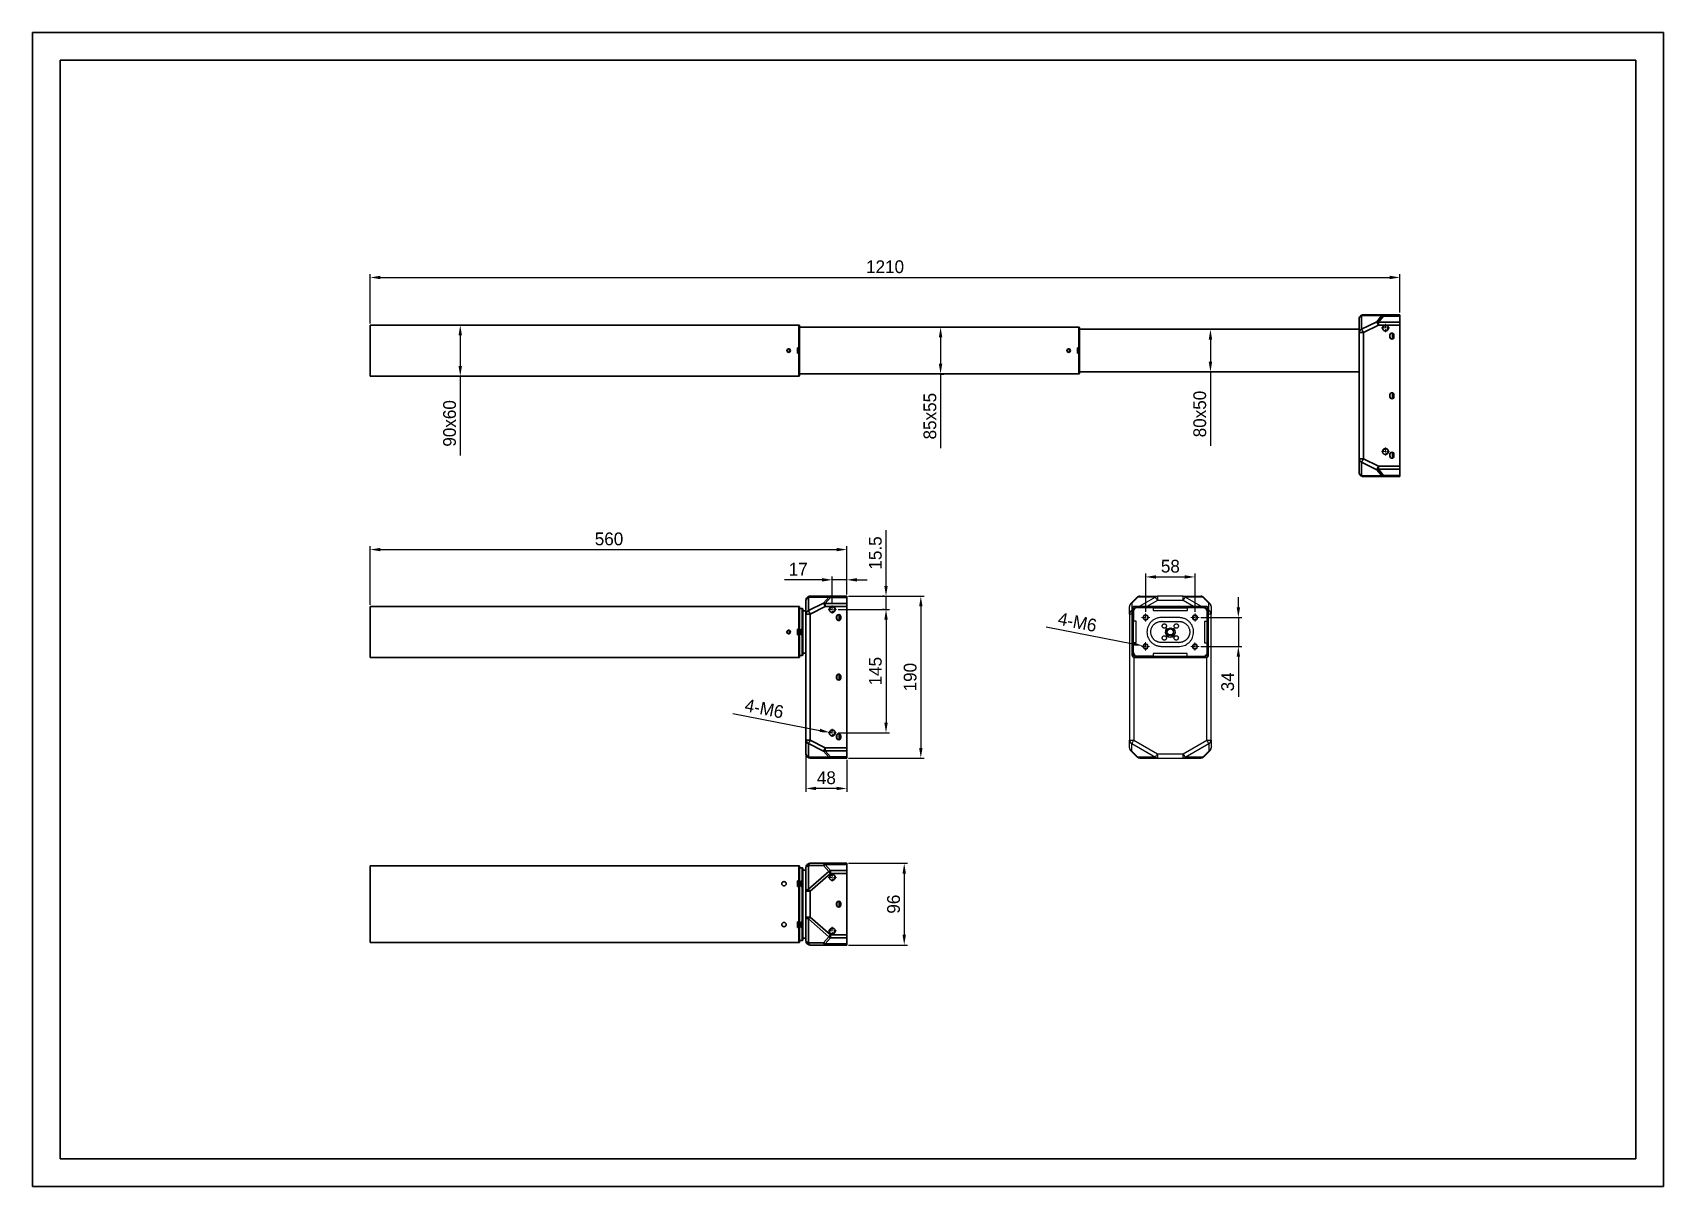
# Model space of a CAD drawing. Header units: millimetres. Extents: x 0 to 1916, y 0 to 1355.
import ezdxf

# ---------------------------------------------------------------- set-up
doc = ezdxf.new("R2010")
doc.units = ezdxf.units.MM
doc.linetypes.add('CENTER2', pattern=[7.5, 5, -1, 0.5, -1])
doc.layers.get('0').update_dxf_attribs({"lineweight": 18})
for name, color, linetype, lineweight in [('CAXA0', 7, 'Continuous', 70), ('CAXA3', 7, 'Continuous', 18), ('標注', 3, 'Continuous', 18)]:
    doc.layers.add(name, color=color, linetype=linetype, lineweight=lineweight)
doc.dimstyles.new('ISO-25', dxfattribs={"dimtxt": 6, "dimasz": 6, "dimexe": 0.5, "dimexo": 0.625, "dimgap": 1.2, "dimtad": 1, "dimdsep": 46, "dimtxsty": 'Standard', "dimcen": 2.5, "dimdle": 12, "dimclrd": 3, "dimclre": 3, "dimclrt": 3, "dimadec": 0, "dimazin": 0, "dimtfac": 1, "dimtmove": 0, "dimatfit": 3, "dimfxl": 0, "dimarcsym": 0})

msp = doc.modelspace()

# ---------------------------------------------------------------- blocks, each defined once
blk = doc.blocks.new('*X3')
at = {"layer": '標注'}
blk.add_hatch(color=0, dxfattribs=at).paths.add_polyline_path([(925.4, 537.4), (924.6, 533.5), (936.7, 533.1)], flags=0)
at = {"layer": '標注', "color": 0, "lineweight": -2}
for p, q in [((822.9, 555.5), (925, 535.4)), ((939.7, 532.5), (936.7, 533.1))]:
    blk.add_line(p, q, dxfattribs=at)
at = {"layer": '標注', "color": 0, "lineweight": 15, "insert": (859.7, 561), "char_height": 15, "width": 86.309, "attachment_point": 5, "rotation": 348.8526}
blk.add_mtext('4-M6', dxfattribs=at)
blk = doc.blocks.new('*X4')
at = {"layer": '標注'}
for points in [[(408.7, 749.8), (408.7, 745.8), (396.7, 747.8)], [(944.7, 749.8), (944.7, 745.8), (956.7, 747.8)]]:
    blk.add_hatch(color=0, dxfattribs=at).paths.add_polyline_path(points, flags=0)
at = {"layer": '標注', "color": 0, "lineweight": -2}
for p, q in [((396.7, 683), (396.7, 751.8)), ((408.7, 747.8), (944.7, 747.8)), ((956.7, 695), (956.7, 751.8))]:
    blk.add_line(p, q, dxfattribs=at)
at = {"layer": '標注', "color": 0, "lineweight": 15, "insert": (677.3, 760.3), "char_height": 15, "width": 59.665, "attachment_point": 5}
blk.add_mtext('560', dxfattribs=at)
blk = doc.blocks.new('*X5')
at = {"layer": '標注'}
for points in [[(408.7, 1069.4), (408.7, 1065.4), (396.7, 1067.4)], [(1594.7, 1069.4), (1594.7, 1065.4), (1606.7, 1067.4)]]:
    blk.add_hatch(color=0, dxfattribs=at).paths.add_polyline_path(points, flags=0)
at = {"layer": '標注', "color": 0, "lineweight": -2}
for p, q in [((396.7, 1013.5), (396.7, 1071.4)), ((408.7, 1067.4), (1594.7, 1067.4)), ((1606.7, 1026.4), (1606.7, 1071.4))]:
    blk.add_line(p, q, dxfattribs=at)
at = {"layer": '標注', "color": 0, "lineweight": 15, "insert": (1001.7, 1079.9), "char_height": 15, "width": 78.771, "attachment_point": 5}
blk.add_mtext('1210', dxfattribs=at)
blk = doc.blocks.new('*X6')
at = {"layer": '標注'}
for points in [[(1000.8, 665.5), (1004.8, 665.5), (1002.8, 677.5)], [(1000.8, 544.5), (1004.8, 544.5), (1002.8, 532.5)]]:
    blk.add_hatch(color=0, dxfattribs=at).paths.add_polyline_path(points, flags=0)
at = {"layer": '標注', "color": 0, "lineweight": -2}
for p, q in [((946.5, 677.5), (1006.8, 677.5)), ((1002.8, 665.5), (1002.8, 544.5)), ((946.5, 532.5), (1006.8, 532.5))]:
    blk.add_line(p, q, dxfattribs=at)
at = {"layer": '標注', "color": 0, "lineweight": 15, "insert": (990.3, 605), "char_height": 15, "width": 56.816, "attachment_point": 5, "rotation": 90}
blk.add_mtext('145', dxfattribs=at)
blk = doc.blocks.new('*X7')
at = {"layer": '標注'}
for points in [[(927.7, 714.3), (927.7, 710.3), (939.7, 712.3)], [(968.7, 714.3), (968.7, 710.3), (956.7, 712.3)]]:
    blk.add_hatch(color=0, dxfattribs=at).paths.add_polyline_path(points, flags=0)
at = {"layer": '標注', "color": 0, "lineweight": -2}
for p, q in [((927.7, 712.3), (883.5, 712.3)), ((939.7, 684.3), (939.7, 716.3)), ((956.7, 712.3), (939.7, 712.3)), ((956.7, 695), (956.7, 716.3)), ((968.7, 712.3), (980.7, 712.3))]:
    blk.add_line(p, q, dxfattribs=at)
at = {"layer": '標注', "color": 0, "lineweight": 15, "insert": (899.6, 724.8), "char_height": 15, "width": 35.531, "attachment_point": 5}
blk.add_mtext('17', dxfattribs=at)
blk = doc.blocks.new('*X8')
at = {"layer": '標注'}
for points in [[(1022.2, 367.4), (1026.2, 367.4), (1024.2, 379.4)], [(1022.2, 295.4), (1026.2, 295.4), (1024.2, 283.4)]]:
    blk.add_hatch(color=0, dxfattribs=at).paths.add_polyline_path(points, flags=0)
at = {"layer": '標注', "color": 0, "lineweight": -2}
for p, q in [((958.7, 379.4), (1028.2, 379.4)), ((1024.2, 367.4), (1024.2, 295.4)), ((958.7, 283.4), (1028.2, 283.4))]:
    blk.add_line(p, q, dxfattribs=at)
at = {"layer": '標注', "color": 0, "lineweight": 15, "insert": (1011.7, 331.4), "char_height": 15, "width": 38.883, "attachment_point": 5, "rotation": 90}
blk.add_mtext('96', dxfattribs=at)
blk = doc.blocks.new('*X9')
at = {"layer": '標注'}
for points in [[(1041.7, 681), (1045.7, 681), (1043.7, 693)], [(1041.7, 515), (1045.7, 515), (1043.7, 503)]]:
    blk.add_hatch(color=0, dxfattribs=at).paths.add_polyline_path(points, flags=0)
at = {"layer": '標注', "color": 0, "lineweight": -2}
for p, q in [((958.7, 693), (1047.7, 693)), ((1043.7, 681), (1043.7, 515)), ((958.7, 503), (1047.7, 503))]:
    blk.add_line(p, q, dxfattribs=at)
at = {"layer": '標注', "color": 0, "lineweight": 15, "insert": (1031.2, 598), "char_height": 15, "width": 57.318, "attachment_point": 5, "rotation": 90}
blk.add_mtext('190', dxfattribs=at)
blk = doc.blocks.new('*X10')
at = {"layer": '標注'}
for points in [[(1319.9, 717.7), (1319.9, 713.7), (1307.9, 715.7)], [(1353.9, 717.7), (1353.9, 713.7), (1365.9, 715.7)]]:
    blk.add_hatch(color=0, dxfattribs=at).paths.add_polyline_path(points, flags=0)
at = {"layer": '標注', "color": 0, "lineweight": -2}
for p, q in [((1307.9, 674.9), (1307.9, 719.7)), ((1319.9, 715.7), (1353.9, 715.7)), ((1365.9, 674.8), (1365.9, 719.7))]:
    blk.add_line(p, q, dxfattribs=at)
at = {"layer": '標注', "color": 0, "lineweight": 15, "insert": (1336.9, 728.2), "char_height": 15, "width": 37.877, "attachment_point": 5}
blk.add_mtext('58', dxfattribs=at)
blk = doc.blocks.new('*X11')
at = {"layer": '標注'}
for points in [[(1414.8, 680), (1418.8, 680), (1416.8, 668)], [(1414.8, 622), (1418.8, 622), (1416.8, 634)]]:
    blk.add_hatch(color=0, dxfattribs=at).paths.add_polyline_path(points, flags=0)
at = {"layer": '標注', "color": 0, "lineweight": -2}
for p, q in [((1416.8, 680), (1416.8, 692)), ((1372.7, 668), (1420.8, 668)), ((1416.8, 668), (1416.8, 634)), ((1372.6, 634), (1420.8, 634)), ((1416.8, 622), (1416.8, 575))]:
    blk.add_line(p, q, dxfattribs=at)
at = {"layer": '標注', "color": 0, "lineweight": 15, "insert": (1404.3, 592.5), "char_height": 15, "width": 38.883, "attachment_point": 5, "rotation": 90}
blk.add_mtext('34', dxfattribs=at)
blk = doc.blocks.new('*X12')
at = {"layer": '標注'}
blk.add_hatch(color=0, dxfattribs=at).paths.add_polyline_path([(1293.4, 639), (1292.7, 635.1), (1304.8, 634.7)], flags=0)
at = {"layer": '標注', "color": 0, "lineweight": -2}
for p, q in [((1191, 657.1), (1293.1, 637)), ((1307.8, 634.1), (1304.8, 634.7))]:
    blk.add_line(p, q, dxfattribs=at)
at = {"layer": '標注', "color": 0, "lineweight": 15, "insert": (1227.7, 662.6), "char_height": 15, "width": 86.309, "attachment_point": 5, "rotation": 348.8526}
blk.add_mtext('4-M6', dxfattribs=at)
blk = doc.blocks.new('*X13')
at = {"layer": '標注'}
for points in [[(920.7, 469.3), (920.7, 465.3), (908.7, 467.3)], [(944.7, 469.3), (944.7, 465.3), (956.7, 467.3)]]:
    blk.add_hatch(color=0, dxfattribs=at).paths.add_polyline_path(points, flags=0)
at = {"layer": '標注', "color": 0, "lineweight": -2}
for p, q in [((908.7, 521.9), (908.7, 463.3)), ((956.7, 501), (956.7, 463.3)), ((944.7, 467.3), (920.7, 467.3))]:
    blk.add_line(p, q, dxfattribs=at)
at = {"layer": '標注', "color": 0, "lineweight": 15, "insert": (932.7, 479.8), "char_height": 15, "width": 38.883, "attachment_point": 5}
blk.add_mtext('48', dxfattribs=at)
blk = doc.blocks.new('*X14')
at = {"layer": '標注'}
for points in [[(1000.8, 705), (1004.8, 705), (1002.8, 693)], [(1000.8, 665.5), (1004.8, 665.5), (1002.8, 677.5)]]:
    blk.add_hatch(color=0, dxfattribs=at).paths.add_polyline_path(points, flags=0)
at = {"layer": '標注', "color": 0, "lineweight": -2}
for p, q in [((1002.8, 705), (1002.8, 770.6)), ((1000.8, 693), (998.8, 693)), ((1002.8, 677.5), (1002.8, 693)), ((1000.8, 677.5), (998.8, 677.5)), ((1002.8, 665.5), (1002.8, 653.5))]:
    blk.add_line(p, q, dxfattribs=at)
at = {"layer": '標注', "color": 0, "lineweight": 15, "insert": (990.3, 743.8), "char_height": 15, "width": 78.268, "attachment_point": 5, "rotation": 90}
blk.add_mtext('15.5', dxfattribs=at)
blk = doc.blocks.new('*X15')
at = {"layer": '標注'}
for points in [[(1022.2, 367.4), (1026.2, 367.4), (1024.2, 379.4)], [(1022.2, 295.4), (1026.2, 295.4), (1024.2, 283.4)]]:
    blk.add_hatch(color=0, dxfattribs=at).paths.add_polyline_path(points, flags=0)
at = {"layer": '標注', "color": 0, "lineweight": -2}
for p, q in [((958.7, 379.4), (1028.2, 379.4)), ((1024.2, 367.4), (1024.2, 295.4)), ((958.7, 283.4), (1028.2, 283.4))]:
    blk.add_line(p, q, dxfattribs=at)
at = {"layer": '標注', "color": 0, "lineweight": 15, "insert": (1011.7, 331.4), "char_height": 15, "width": 38.883, "attachment_point": 5, "rotation": 90}
blk.add_mtext('96', dxfattribs=at)
blk = doc.blocks.new('*X16')
at = {"layer": '標注'}
for points in [[(500.5, 999.5), (504.5, 999.5), (502.5, 1011.5)], [(500.5, 963.5), (504.5, 963.5), (502.5, 951.5)]]:
    blk.add_hatch(color=0, dxfattribs=at).paths.add_polyline_path(points, flags=0)
at = {"layer": '標注', "color": 0, "lineweight": -2}
for p, q in [((500.5, 1011.5), (498.5, 1011.5)), ((502.5, 999.5), (502.5, 963.5)), ((502.5, 951.5), (502.5, 858.5)), ((504, 951.5), (506.5, 951.5))]:
    blk.add_line(p, q, dxfattribs=at)
at = {"layer": '標注', "color": 0, "lineweight": 15, "insert": (490, 896), "char_height": 15, "width": 103.24, "attachment_point": 5, "rotation": 90}
blk.add_mtext('90x60', dxfattribs=at)
blk = doc.blocks.new('*X17')
at = {"layer": '標注'}
for points in [[(1064.9, 997), (1068.9, 997), (1066.9, 1009)], [(1064.9, 966), (1068.9, 966), (1066.9, 954)]]:
    blk.add_hatch(color=0, dxfattribs=at).paths.add_polyline_path(points, flags=0)
at = {"layer": '標注', "color": 0, "lineweight": -2}
for p, q in [((1066.9, 997), (1066.9, 966)), ((1067.3, 1009), (1070.9, 1009)), ((1066.9, 954), (1066.9, 867)), ((1067.3, 954), (1070.9, 954))]:
    blk.add_line(p, q, dxfattribs=at)
at = {"layer": '標注', "color": 0, "lineweight": 15, "insert": (1054.4, 904.5), "char_height": 15, "width": 102.737, "attachment_point": 5, "rotation": 90}
blk.add_mtext('85x55', dxfattribs=at)
blk = doc.blocks.new('*X18')
at = {"layer": '標注'}
for points in [[(1382, 994.5), (1386, 994.5), (1384, 1006.5)], [(1382, 968.5), (1386, 968.5), (1384, 956.5)]]:
    blk.add_hatch(color=0, dxfattribs=at).paths.add_polyline_path(points, flags=0)
at = {"layer": '標注', "color": 0, "lineweight": -2}
for p, q in [((1392.4, 1006.5), (1380, 1006.5)), ((1384, 994.5), (1384, 968.5)), ((1392.4, 956.5), (1380, 956.5)), ((1384, 956.5), (1384, 869.5))]:
    blk.add_line(p, q, dxfattribs=at)
at = {"layer": '標注', "color": 0, "lineweight": 15, "insert": (1371.5, 907), "char_height": 15, "width": 103.24, "attachment_point": 5, "rotation": 90}
blk.add_mtext('80x50', dxfattribs=at)

# ---------------------------------------------------------------- dimensions: what is measured, and where the dimension line sits
at = {"layer": '標注', "color": 0, "lineweight": 15}
dim = msp.add_linear_dim(base=(1606.689, 1067.365), p1=(396.689, 1011.548), p2=(1606.689, 1024.439), text='1210', dimstyle='ISO-25', override={"dimtxt": 15, "dimasz": 12, "dimexe": 4, "dimexo": 2, "dimgap": 5, "dimsah": 1, "dimdle": 24, "dimclrd": 0, "dimclre": 0, "dimclrt": 0, "dimtolj": 1}, dxfattribs=at)
dim.commit()
dim.dimension.update_dxf_attribs({"geometry": '*X5', "text_midpoint": (1001.689, 1079.865)})
for base, p1, p2, text, picture, middle in [((502.517, 951.548), (502.517, 1011.548), (502.017, 951.548), '90x<>', '*X16', (502.517, 896.048)), ((1066.875, 954.048), (1065.274, 1009.048), (1065.274, 954.048), '85x<>', '*X17', (1066.875, 904.548)), ((1383.968, 956.548), (1394.357, 1006.548), (1394.357, 956.548), '80x<>', '*X18', (1383.968, 907.048))]:
    dim = msp.add_linear_dim(base=base, p1=p1, p2=p2, angle=270, text=text, dimstyle='ISO-25', override={"dimtxt": 15, "dimasz": 12, "dimexe": 4, "dimexo": 2, "dimgap": 5, "dimsah": 1, "dimdle": 24, "dimclrd": 0, "dimclre": 0, "dimclrt": 0, "dimtolj": 1}, dxfattribs=at)
    dim.commit()
    dim.dimension.update_dxf_attribs({"geometry": picture, "text_midpoint": middle, "dimtype": 160})
dim = msp.add_linear_dim(base=(956.689, 747.771), p1=(396.689, 681.028), p2=(956.689, 693.028), text='560', dimstyle='ISO-25', override={"dimtxt": 15, "dimasz": 12, "dimexe": 4, "dimexo": 2, "dimgap": 5, "dimsah": 1, "dimdle": 24, "dimclrd": 0, "dimclre": 0, "dimclrt": 0, "dimtolj": 1}, dxfattribs=at)
dim.commit()
dim.dimension.update_dxf_attribs({"geometry": '*X4', "text_midpoint": (677.314, 747.771), "dimtype": 160})
for base, p1, p2, angle, picture, middle in [((1002.761, 693.028), (1002.761, 677.528), (1002.761, 693.028), 90, '*X14', (990.261, 743.814)), ((1416.814, 633.973), (1370.653, 667.973), (1370.561, 633.973), 270, '*X11', (1404.314, 592.473)), ((1002.761, 532.528), (944.475, 677.528), (944.475, 532.528), 270, '*X6', (990.261, 605.028))]:
    dim = msp.add_linear_dim(base=base, p1=p1, p2=p2, angle=angle, dimstyle='ISO-25', override={"dimtxt": 15, "dimasz": 12, "dimexe": 4, "dimexo": 2, "dimgap": 5, "dimsah": 1, "dimdle": 24, "dimclrd": 0, "dimclre": 0, "dimclrt": 0, "dimtolj": 1, "dimtzin": 8}, dxfattribs=at)
    dim.commit()
    dim.dimension.update_dxf_attribs({"geometry": picture, "text_midpoint": middle})
for base, p1, p2, picture, middle in [((956.689, 712.343), (939.689, 682.328), (956.689, 693.028), '*X7', (899.618, 712.343)), ((908.689, 467.331), (956.689, 503.028), (908.689, 523.949), '*X13', (932.689, 467.331))]:
    dim = msp.add_linear_dim(base=base, p1=p1, p2=p2, dimstyle='ISO-25', override={"dimtxt": 15, "dimasz": 12, "dimexe": 4, "dimexo": 2, "dimgap": 5, "dimsah": 1, "dimdle": 24, "dimclrd": 0, "dimclre": 0, "dimclrt": 0, "dimtolj": 1, "dimtzin": 8}, dxfattribs=at)
    dim.commit()
    dim.dimension.update_dxf_attribs({"geometry": picture, "text_midpoint": middle, "dimtype": 160})
dim = msp.add_linear_dim(base=(1365.867, 715.727), p1=(1307.867, 672.93), p2=(1365.867, 672.773), dimstyle='ISO-25', override={"dimtxt": 15, "dimasz": 12, "dimexe": 4, "dimexo": 2, "dimgap": 5, "dimsah": 1, "dimdle": 24, "dimclrd": 0, "dimclre": 0, "dimclrt": 0, "dimtolj": 1, "dimtzin": 8}, dxfattribs=at)
dim.commit()
dim.dimension.update_dxf_attribs({"geometry": '*X10', "text_midpoint": (1336.867, 728.227)})
for base, p1, p2, picture, middle in [((1043.685, 503.028), (956.689, 693.028), (956.689, 503.028), '*X9', (1043.685, 598.028)), ((1024.229, 283.417), (956.689, 379.417), (956.689, 283.417), '*X8', (1024.229, 331.417)), ((1024.229, 283.417), (956.689, 379.417), (956.689, 283.417), '*X15', (1024.229, 331.417))]:
    dim = msp.add_linear_dim(base=base, p1=p1, p2=p2, angle=270, dimstyle='ISO-25', override={"dimtxt": 15, "dimasz": 12, "dimexe": 4, "dimexo": 2, "dimgap": 5, "dimsah": 1, "dimdle": 24, "dimclrd": 0, "dimclre": 0, "dimclrt": 0, "dimtolj": 1, "dimtzin": 8}, dxfattribs=at)
    dim.commit()
    dim.dimension.update_dxf_attribs({"geometry": picture, "text_midpoint": middle, "dimtype": 160})
for center, mpoint, picture, middle in [((1307.775, 634.13), (1304.832, 634.71), '*X12', (1225.328, 650.376)), ((939.689, 532.528), (936.746, 533.108), '*X3', (857.242, 548.774))]:
    dim = msp.add_radius_dim(center=center, mpoint=mpoint, text='4-M6', dimstyle='ISO-25', override={"dimtxt": 15, "dimasz": 12, "dimexe": 4, "dimexo": 2, "dimgap": 5, "dimpost": 'R<>', "dimsah": 1, "dimdle": 24, "dimclrd": 0, "dimclre": 0, "dimclrt": 0, "dimtolj": 1}, dxfattribs=at)
    dim.commit()
    dim.dimension.update_dxf_attribs({"geometry": picture, "text_midpoint": middle, "dimtype": 164})

# ---------------------------------------------------------------- linework, layer by layer
at = {"linetype": 'Continuous', "lineweight": 30}
for p, q in [((1558.689, 1002.627), (1558.689, 1018.548)), ((1561.698, 1006.61), (1561.698, 1022.53)), ((1585.458, 1022.53), (1561.698, 1022.53)), ((1563.689, 1023.548), (1587.45, 1023.548)), ((1579.398, 1015.459), (1585.458, 1022.53)), ((1581.389, 1015.013), (1587.45, 1022.084)), ((1587.45, 1023.548), (1587.45, 1023.168)), ((1587.45, 1023.548), (1606.689, 1023.548)), ((1587.45, 1023.168), (1587.45, 1022.084)), ((1587.45, 1022.084), (1606.689, 1022.084)), ((1606.689, 1023.548), (1606.689, 1022.084)), ((1606.689, 1022.084), (1606.689, 1015.013)), ((396.689, 1011.548), (900.439, 1011.548)), ((396.689, 1008.548), (396.689, 1011.548)), ((396.689, 954.548), (396.689, 1008.548)), ((900.439, 1008.548), (900.439, 1011.548)), ((900.439, 1011.548), (900.761, 1011.548)), ((900.761, 1008.548), (900.439, 1008.548)), ((900.439, 1008.548), (900.439, 954.548)), ((901.024, 1008.548), (900.761, 1008.548)), ((901.024, 1011.392), (901.024, 1008.548)), ((901.024, 1009.048), (1229.524, 1009.048)), ((901.024, 1008.548), (901.024, 954.548)), ((1229.439, 1009.048), (1229.439, 954.048)), ((1230.024, 1008.548), (1230.024, 954.548)), ((1230.024, 1006.548), (1558.689, 1006.548)), ((1558.689, 1003.548), (1558.689, 1006.548)), ((1558.689, 1003.548), (1558.689, 959.548)), ((1560.153, 1002.627), (1558.689, 1002.627)), ((1558.689, 854.469), (1558.689, 1002.627)), ((1563.689, 1002.627), (1560.153, 1002.627)), ((1561.698, 1006.61), (1579.398, 1015.459)), ((1581.389, 1011.477), (1563.689, 1002.627)), ((1563.689, 854.469), (1563.689, 1002.627)), ((1581.389, 1015.013), (1581.389, 1013.391)), ((1606.689, 1015.013), (1581.389, 1015.013)), ((1581.389, 1013.391), (1581.389, 1011.477)), ((1588.987, 1011.477), (1581.389, 1011.477)), ((1588.987, 1011.477), (1589.689, 1011.556)), ((1589.689, 1011.556), (1589.689, 1011.048)), ((1589.689, 1011.556), (1590.391, 1011.477)), ((1606.689, 1011.477), (1590.391, 1011.477)), ((1594.689, 997.548), (1594.689, 999.548)), ((1594.839, 999.548), (1594.839, 997.548)), ((1597.839, 1001.807), (1597.839, 995.29)), ((1599.539, 999.548), (1599.539, 997.548)), ((1599.689, 999.548), (1599.689, 997.548)), ((1606.689, 1011.477), (1606.689, 1015.013)), ((1606.689, 845.619), (1606.689, 1011.477)), ((886.439, 982.185), (886.439, 981.548)), ((886.439, 981.548), (886.439, 981.051)), ((889.439, 983.28), (889.439, 979.816)), ((898.939, 984.798), (900.439, 984.798)), ((898.939, 984.798), (898.939, 978.298)), ((898.939, 978.298), (900.439, 978.298)), ((1215.439, 982.185), (1215.439, 981.548)), ((1215.439, 981.548), (1215.439, 981.051)), ((1218.439, 983.28), (1218.439, 979.816)), ((1227.939, 984.798), (1229.439, 984.798)), ((1227.939, 984.798), (1227.939, 978.298)), ((1227.939, 978.298), (1229.439, 978.298)), ((1558.689, 956.548), (1558.689, 959.548)), ((396.689, 951.548), (396.689, 954.548)), ((396.689, 951.548), (900.439, 951.548)), ((900.439, 954.548), (900.761, 954.548)), ((900.439, 951.548), (900.439, 954.548)), ((900.761, 951.548), (900.439, 951.548)), ((901.024, 954.548), (900.761, 954.548)), ((901.024, 954.548), (901.024, 951.705)), ((901.024, 954.048), (1229.524, 954.048)), ((1558.689, 956.548), (1230.024, 956.548)), ((1594.689, 927.548), (1594.689, 929.548)), ((1594.839, 929.548), (1594.839, 927.548)), ((1597.839, 931.807), (1597.839, 925.29)), ((1599.539, 929.548), (1599.539, 927.548)), ((1599.689, 929.548), (1599.689, 927.548)), ((1558.689, 854.469), (1560.153, 854.469)), ((1558.689, 838.548), (1558.689, 854.469)), ((1560.153, 854.469), (1563.689, 854.469)), ((1561.698, 850.487), (1579.398, 841.637)), ((1561.698, 834.566), (1561.698, 850.487)), ((1563.689, 854.469), (1581.389, 845.619)), ((1581.389, 845.619), (1606.689, 845.619)), ((1581.389, 845.619), (1581.389, 843.706)), ((1581.389, 843.706), (1581.389, 842.084)), ((1594.689, 857.548), (1594.689, 859.548)), ((1594.839, 859.548), (1594.839, 857.548)), ((1597.839, 861.807), (1597.839, 855.29)), ((1599.539, 859.548), (1599.539, 857.548)), ((1599.689, 859.548), (1599.689, 857.548)), ((1606.689, 845.619), (1606.689, 842.084)), ((1585.458, 834.566), (1561.698, 834.566)), ((1563.689, 833.548), (1587.45, 833.548)), ((1579.398, 841.637), (1585.458, 834.566)), ((1581.389, 842.084), (1606.689, 842.084)), ((1587.45, 835.013), (1581.389, 842.084)), ((1606.689, 835.013), (1587.45, 835.013)), ((1587.45, 835.013), (1587.45, 833.929)), ((1587.45, 833.929), (1587.45, 833.548)), ((1587.45, 833.548), (1606.689, 833.548)), ((1606.689, 842.084), (1606.689, 835.013)), ((1606.689, 835.013), (1606.689, 833.548)), ((911.698, 676.089), (911.698, 692.01)), ((935.458, 692.01), (911.698, 692.01)), ((913.689, 693.028), (937.45, 693.028)), ((929.398, 684.939), (935.458, 692.01)), ((931.389, 684.493), (937.45, 691.564)), ((937.45, 693.028), (937.45, 692.648)), ((937.45, 693.028), (956.689, 693.028)), ((937.45, 692.648), (937.45, 691.564)), ((937.45, 691.564), (956.689, 691.564)), ((956.689, 693.028), (956.689, 691.564)), ((956.689, 691.564), (956.689, 684.493)), ((396.689, 681.028), (900.439, 681.028)), ((396.689, 678.028), (396.689, 681.028)), ((396.689, 624.028), (396.689, 678.028)), ((900.439, 678.028), (900.439, 681.028)), ((900.439, 681.028), (900.761, 681.028)), ((900.439, 678.028), (900.439, 624.028)), ((901.024, 680.872), (901.024, 678.028)), ((901.024, 678.528), (904.524, 678.528)), ((901.024, 678.028), (901.024, 624.028)), ((904.439, 678.528), (904.439, 623.528)), ((905.024, 678.028), (905.024, 624.028)), ((905.024, 676.028), (908.689, 676.028)), ((908.689, 672.107), (908.689, 688.028)), ((908.689, 673.028), (908.689, 676.028)), ((908.689, 673.028), (908.689, 629.028)), ((910.153, 672.107), (908.689, 672.107)), ((908.689, 523.949), (908.689, 672.107)), ((913.689, 672.107), (910.153, 672.107)), ((911.698, 676.089), (929.398, 684.939)), ((931.389, 680.957), (913.689, 672.107)), ((913.689, 523.949), (913.689, 672.107)), ((931.389, 684.493), (931.389, 682.87)), ((956.689, 684.493), (931.389, 684.493)), ((931.389, 682.87), (931.389, 680.957)), ((938.987, 680.957), (931.389, 680.957)), ((938.987, 680.957), (939.689, 681.036)), ((939.689, 681.036), (939.689, 680.528)), ((939.689, 681.036), (940.391, 680.957)), ((956.689, 680.957), (940.391, 680.957)), ((947.839, 671.286), (947.839, 664.77)), ((956.689, 680.957), (956.689, 684.493)), ((956.689, 515.099), (956.689, 680.957)), ((886.439, 651.664), (886.439, 651.028)), ((889.439, 652.76), (889.439, 649.296)), ((898.939, 654.278), (900.439, 654.278)), ((898.939, 654.278), (898.939, 647.778)), ((902.939, 654.278), (904.439, 654.278)), ((902.939, 654.278), (902.939, 647.778)), ((944.689, 667.028), (944.689, 669.028)), ((944.839, 669.028), (944.839, 667.028)), ((949.539, 669.028), (949.539, 667.028)), ((949.689, 669.028), (949.689, 667.028)), ((886.439, 651.028), (886.439, 650.531)), ((898.939, 647.778), (900.439, 647.778)), ((902.939, 647.778), (904.439, 647.778)), ((396.689, 621.028), (396.689, 624.028)), ((396.689, 621.028), (900.439, 621.028)), ((900.439, 621.028), (900.439, 624.028)), ((900.761, 621.028), (900.439, 621.028)), ((901.024, 624.028), (901.024, 621.184)), ((901.024, 623.528), (904.524, 623.528)), ((908.689, 626.028), (905.024, 626.028)), ((908.689, 626.028), (908.689, 629.028)), ((944.689, 597.028), (944.689, 599.028)), ((944.839, 599.028), (944.839, 597.028)), ((947.839, 601.286), (947.839, 594.77)), ((949.539, 599.028), (949.539, 597.028)), ((949.689, 599.028), (949.689, 597.028)), ((908.689, 523.949), (910.153, 523.949)), ((908.689, 508.028), (908.689, 523.949)), ((910.153, 523.949), (913.689, 523.949)), ((911.698, 519.967), (929.398, 511.117)), ((911.698, 504.046), (911.698, 519.967)), ((913.689, 523.949), (931.389, 515.099)), ((944.689, 527.028), (944.689, 529.028)), ((944.839, 529.028), (944.839, 527.028)), ((947.839, 531.286), (947.839, 524.77)), ((949.539, 529.028), (949.539, 527.028)), ((949.689, 529.028), (949.689, 527.028)), ((935.458, 504.046), (911.698, 504.046)), ((913.689, 503.028), (937.45, 503.028)), ((929.398, 511.117), (935.458, 504.046)), ((931.389, 515.099), (956.689, 515.099)), ((931.389, 515.099), (931.389, 513.186)), ((931.389, 513.186), (931.389, 511.564)), ((931.389, 511.564), (956.689, 511.564)), ((937.45, 504.493), (931.389, 511.564)), ((956.689, 504.493), (937.45, 504.493)), ((937.45, 504.493), (937.45, 503.409)), ((937.45, 503.409), (937.45, 503.028)), ((937.45, 503.028), (956.689, 503.028)), ((956.689, 515.099), (956.689, 511.564)), ((956.689, 511.564), (956.689, 504.493)), ((956.689, 504.493), (956.689, 503.028)), ((396.689, 376.417), (900.439, 376.417)), ((396.689, 373.417), (396.689, 376.417)), ((396.689, 289.417), (396.689, 373.417)), ((900.439, 373.417), (900.439, 376.417)), ((900.439, 376.417), (900.761, 376.417)), ((900.439, 373.417), (900.439, 289.417)), ((901.024, 376.26), (901.024, 373.417)), ((901.024, 373.917), (904.524, 373.917)), ((901.024, 373.417), (901.024, 289.417)), ((904.439, 373.917), (904.439, 288.917)), ((905.024, 373.417), (905.024, 289.417)), ((908.689, 371.417), (905.024, 371.417)), ((908.689, 346.555), (908.689, 374.417)), ((911.698, 348.831), (911.698, 376.692)), ((929.398, 376.692), (911.698, 376.692)), ((911.698, 348.831), (935.458, 369.621)), ((913.689, 379.417), (931.389, 379.417)), ((937.45, 367.346), (913.689, 346.555)), ((935.458, 369.621), (929.398, 376.692)), ((931.389, 379.417), (931.389, 379.036)), ((931.389, 379.417), (938.987, 379.417)), ((931.389, 379.036), (931.389, 377.952)), ((937.45, 370.881), (931.389, 377.952)), ((931.389, 377.952), (956.689, 377.952)), ((937.45, 370.881), (937.45, 369.259)), ((956.689, 370.881), (937.45, 370.881)), ((937.45, 369.259), (937.45, 367.346)), ((956.689, 367.346), (937.45, 367.346)), ((939.689, 379.416), (938.987, 379.417)), ((940.391, 379.417), (939.689, 379.416)), ((940.391, 379.417), (956.689, 379.417)), ((956.689, 379.417), (956.689, 377.952)), ((956.689, 377.952), (956.689, 370.881)), ((956.689, 370.881), (956.689, 367.346)), ((956.689, 295.488), (956.689, 367.346)), ((898.939, 358.667), (900.439, 358.667)), ((898.939, 358.667), (898.939, 352.167)), ((898.939, 352.167), (900.439, 352.167)), ((902.939, 358.667), (904.439, 358.667)), ((902.939, 358.667), (902.939, 352.167)), ((902.939, 352.167), (904.439, 352.167)), ((910.153, 346.555), (908.689, 346.555)), ((908.689, 316.278), (908.689, 346.555)), ((913.689, 346.555), (910.153, 346.555)), ((913.689, 316.278), (913.689, 346.555)), ((944.689, 330.417), (944.689, 332.417)), ((944.835, 330.439), (944.835, 332.394)), ((947.839, 334.675), (947.839, 328.158)), ((949.539, 332.417), (949.539, 330.417)), ((949.689, 332.417), (949.689, 330.417)), ((898.939, 310.667), (900.439, 310.667)), ((898.939, 304.167), (898.939, 310.667)), ((902.939, 310.667), (904.439, 310.667)), ((902.939, 304.167), (902.939, 310.667)), ((908.689, 316.278), (910.153, 316.278)), ((908.689, 288.417), (908.689, 316.278)), ((910.153, 316.278), (913.689, 316.278)), ((935.458, 293.212), (911.698, 314.003)), ((911.698, 286.141), (911.698, 314.003)), ((913.689, 316.278), (937.45, 295.488)), ((396.689, 286.417), (396.689, 289.417)), ((898.939, 304.167), (900.439, 304.167)), ((900.439, 286.417), (900.439, 289.417)), ((901.024, 289.417), (901.024, 286.573)), ((901.024, 288.917), (904.524, 288.917)), ((902.939, 304.167), (904.439, 304.167)), ((905.024, 291.417), (908.689, 291.417)), ((929.398, 286.141), (935.458, 293.212)), ((931.389, 284.881), (937.45, 291.952)), ((937.45, 295.488), (956.689, 295.488)), ((937.45, 295.488), (937.45, 293.574)), ((937.45, 293.574), (937.45, 291.952)), ((937.45, 291.952), (956.689, 291.952)), ((956.689, 295.488), (956.689, 291.952)), ((956.689, 291.952), (956.689, 284.881)), ((396.689, 286.417), (900.439, 286.417)), ((900.761, 286.417), (900.439, 286.417)), ((911.698, 286.141), (929.398, 286.141)), ((931.389, 283.417), (913.689, 283.417)), ((956.689, 284.881), (931.389, 284.881)), ((931.389, 284.881), (931.389, 283.797)), ((931.389, 283.797), (931.389, 283.417)), ((938.987, 283.417), (931.389, 283.417)), ((938.987, 283.417), (939.689, 283.417)), ((939.689, 283.417), (940.391, 283.417)), ((956.689, 283.417), (940.391, 283.417)), ((956.689, 283.417), (956.689, 284.881))]:
    msp.add_line(p, q, dxfattribs=at)
at = {"linetype": 'CENTER2', "lineweight": 15}
for p, q in [((1584.903, 1008.048), (1594.475, 1008.048)), ((1589.689, 1012.848), (1589.689, 1003.248)), ((1584.903, 863.048), (1594.475, 863.048)), ((1589.689, 867.848), (1589.689, 858.248)), ((934.903, 677.528), (944.475, 677.528)), ((939.689, 682.328), (939.689, 672.728)), ((1307.867, 672.93), (1307.867, 663.33)), ((1365.867, 672.773), (1365.867, 663.173)), ((1303.082, 668.13), (1312.653, 668.13)), ((1361.081, 667.973), (1370.653, 667.973)), ((1302.99, 634.13), (1312.561, 634.13)), ((1307.775, 638.93), (1307.775, 629.33)), ((1360.989, 633.973), (1370.561, 633.973)), ((1365.775, 638.773), (1365.775, 629.173)), ((939.689, 537.328), (939.689, 527.728)), ((934.903, 532.528), (944.475, 532.528)), ((939.689, 367.717), (939.689, 358.117)), ((934.903, 362.917), (944.475, 362.917)), ((934.903, 299.917), (944.475, 299.917)), ((939.689, 304.717), (939.689, 295.117))]:
    msp.add_line(p, q, dxfattribs=at)
at = {"linetype": 'Continuous', "lineweight": 25}
for p, q in [((1297.357, 691.564), (1290.286, 684.493)), ((1298.617, 692.01), (1291.546, 684.939)), ((1319.407, 692.01), (1298.617, 692.01)), ((1319.407, 692.01), (1300.188, 681.028)), ((1300.892, 693.028), (1321.683, 693.028)), ((1321.683, 693.028), (1321.683, 691.564)), ((1351.96, 693.028), (1321.683, 693.028)), ((1321.683, 691.564), (1321.683, 688.028)), ((1351.96, 691.564), (1351.96, 693.028)), ((1351.96, 693.028), (1372.75, 693.028)), ((1351.96, 688.028), (1351.96, 691.564)), ((1375.025, 692.01), (1354.235, 692.01)), ((1373.454, 681.028), (1354.235, 692.01)), ((1382.097, 684.939), (1375.025, 692.01)), ((1383.357, 684.493), (1376.286, 691.564)), ((1288.821, 672.107), (1288.821, 680.957)), ((1290.286, 672.107), (1288.821, 672.107)), ((1288.821, 672.107), (1288.821, 523.949)), ((1291.821, 672.107), (1290.286, 672.107)), ((1291.546, 684.939), (1291.546, 676.089)), ((1291.821, 676.247), (1291.546, 676.089)), ((1291.821, 678.028), (1291.821, 624.028)), ((1293.321, 678.028), (1293.321, 624.028)), ((1293.637, 675.418), (1293.605, 663.668)), ((1378.821, 681.028), (1294.821, 681.028)), ((1378.821, 679.528), (1294.821, 679.528)), ((1316.898, 679.355), (1297.648, 679.408)), ((1307.874, 670.684), (1307.768, 670.678)), ((1307.874, 670.684), (1307.875, 671.18)), ((1321.683, 688.028), (1309.433, 681.028)), ((1316.898, 679.355), (1316.889, 676.355)), ((1316.889, 676.355), (1356.889, 676.247)), ((1316.898, 679.355), (1356.897, 679.247)), ((1351.96, 688.028), (1321.683, 688.028)), ((1364.21, 681.028), (1351.96, 688.028)), ((1356.889, 676.247), (1356.897, 679.247)), ((1376.147, 679.195), (1356.897, 679.247)), ((1365.874, 670.527), (1365.875, 671.023)), ((1380.105, 663.434), (1380.137, 675.184)), ((1380.321, 624.028), (1380.321, 678.028)), ((1381.821, 624.028), (1381.821, 678.028)), ((1382.097, 676.089), (1381.821, 676.247)), ((1383.357, 672.107), (1381.821, 672.107)), ((1382.097, 676.089), (1382.097, 684.939)), ((1384.821, 672.107), (1383.357, 672.107)), ((1384.821, 680.957), (1384.821, 672.107)), ((1384.821, 523.949), (1384.821, 672.107)), ((1296.605, 663.66), (1293.605, 663.668)), ((1296.537, 638.66), (1296.605, 663.66)), ((1307.86, 665.58), (1307.859, 665.259)), ((1307.859, 665.08), (1307.859, 665.259)), ((1326.859, 663.461), (1326.505, 663.462)), ((1327.356, 663.458), (1326.859, 663.461)), ((1327.356, 663.458), (1346.699, 663.411)), ((1332.367, 651.673), (1333.008, 652.152)), ((1332.846, 651.032), (1332.367, 651.673)), ((1332.729, 652.901), (1333.479, 653.18)), ((1333.008, 652.152), (1332.729, 652.901)), ((1333.423, 653.978), (1334.221, 654.034)), ((1333.479, 653.18), (1333.423, 653.978)), ((1333.648, 653.994), (1333.517, 654.486)), ((1334.221, 654.034), (1334.391, 654.816)), ((1334.391, 654.816), (1335.173, 654.645)), ((1335.173, 654.645), (1335.557, 655.347)), ((1335.557, 655.347), (1336.258, 654.963)), ((1336.258, 654.963), (1336.824, 655.528)), ((1337.389, 654.962), (1336.824, 655.528)), ((1338.092, 655.345), (1337.389, 654.962)), ((1338.474, 654.643), (1338.092, 655.345)), ((1339.256, 654.812), (1338.474, 654.643)), ((1339.426, 654.031), (1339.256, 654.812)), ((1340.223, 653.973), (1339.426, 654.031)), ((1340.126, 654.486), (1339.993, 653.99)), ((1340.166, 653.176), (1340.223, 653.973)), ((1340.915, 652.896), (1340.166, 653.176)), ((1340.635, 652.146), (1340.915, 652.896)), ((1341.275, 651.667), (1340.635, 652.146)), ((1340.796, 651.027), (1341.275, 651.667)), ((1365.874, 670.527), (1365.768, 670.521)), ((1365.86, 665.423), (1365.859, 665.102)), ((1365.859, 664.923), (1365.859, 665.102)), ((1366.357, 665.47), (1365.86, 665.423)), ((1377.105, 663.442), (1377.037, 638.442)), ((1380.105, 663.434), (1377.105, 663.442)), ((1380.037, 638.434), (1380.105, 663.434)), ((1380.288, 653.028), (1380.077, 653.028)), ((1293.537, 638.668), (1296.537, 638.66)), ((1307.782, 636.684), (1307.676, 636.678)), ((1307.782, 636.684), (1307.783, 637.18)), ((1339.472, 638.66), (1327.029, 638.693)), ((1327.033, 634.178), (1346.568, 634.125)), ((1332.366, 650.393), (1332.846, 651.032)), ((1333.006, 649.912), (1332.366, 650.393)), ((1332.726, 649.163), (1333.006, 649.912)), ((1333.475, 648.883), (1332.726, 649.163)), ((1332.948, 648.815), (1333.226, 648.976)), ((1333.417, 648.085), (1333.475, 648.883)), ((1334.214, 648.027), (1333.417, 648.085)), ((1334.383, 647.246), (1334.214, 648.027)), ((1335.165, 647.415), (1334.383, 647.246)), ((1335.547, 646.712), (1335.165, 647.415)), ((1335.364, 647.049), (1335.291, 646.849)), ((1336.253, 647.096), (1335.547, 646.712)), ((1336.821, 646.528), (1336.253, 647.096)), ((1336.821, 646.528), (1337.387, 647.094)), ((1337.387, 647.094), (1338.089, 646.71)), ((1338.089, 646.71), (1338.472, 647.412)), ((1338.351, 646.849), (1338.276, 647.054)), ((1338.472, 647.412), (1339.253, 647.242)), ((1339.253, 647.242), (1339.424, 648.024)), ((1339.424, 648.024), (1340.221, 648.081)), ((1346.271, 638.645), (1339.472, 638.661)), ((1340.164, 648.878), (1340.914, 649.158)), ((1340.221, 648.081), (1340.164, 648.878)), ((1340.42, 648.974), (1340.694, 648.815)), ((1340.635, 649.907), (1341.275, 650.386)), ((1340.914, 649.158), (1340.635, 649.907)), ((1341.275, 650.386), (1340.796, 651.027)), ((1346.568, 634.125), (1346.687, 634.126)), ((1346.7, 638.643), (1346.58, 638.643)), ((1346.687, 634.126), (1347.717, 634.149)), ((1347.519, 638.66), (1346.7, 638.643)), ((1365.782, 636.527), (1365.676, 636.521)), ((1365.782, 636.527), (1365.783, 637.023)), ((1377.037, 638.442), (1380.037, 638.434)), ((1380.005, 626.684), (1380.037, 638.434)), ((1380.066, 649.028), (1380.288, 649.028)), ((1293.821, 621.2), (1293.821, 523.949)), ((1294.821, 622.528), (1378.821, 622.528)), ((1294.821, 621.028), (1378.821, 621.028)), ((1297.495, 622.908), (1316.745, 622.856)), ((1307.768, 631.58), (1307.767, 631.259)), ((1307.767, 631.08), (1307.767, 631.259)), ((1316.753, 625.856), (1316.745, 622.856)), ((1356.753, 625.747), (1316.753, 625.856)), ((1356.744, 622.747), (1356.753, 625.747)), ((1356.744, 622.747), (1375.994, 622.695)), ((1365.768, 631.423), (1365.767, 631.102)), ((1365.767, 630.923), (1365.767, 631.102)), ((1366.265, 631.471), (1365.768, 631.423)), ((1379.821, 523.949), (1379.821, 621.2)), ((1288.821, 523.949), (1290.286, 523.949)), ((1288.821, 515.099), (1288.821, 523.949)), ((1290.286, 523.949), (1293.821, 523.949)), ((1291.546, 519.967), (1319.407, 504.046)), ((1291.546, 511.117), (1291.546, 519.967)), ((1293.821, 523.949), (1321.683, 508.028)), ((1351.96, 508.028), (1379.821, 523.949)), ((1354.235, 504.046), (1382.097, 519.967)), ((1379.821, 523.949), (1383.357, 523.949)), ((1382.097, 519.967), (1382.097, 511.117)), ((1383.357, 523.949), (1384.821, 523.949)), ((1384.821, 523.949), (1384.821, 515.099)), ((1290.286, 511.564), (1297.357, 504.493)), ((1298.617, 504.046), (1291.546, 511.117)), ((1319.407, 504.046), (1298.617, 504.046)), ((1300.892, 503.028), (1321.683, 503.028)), ((1321.683, 508.028), (1351.96, 508.028)), ((1321.683, 508.028), (1321.683, 504.493)), ((1321.683, 504.493), (1321.683, 503.028)), ((1321.683, 503.028), (1351.96, 503.028)), ((1351.96, 504.493), (1351.96, 508.028)), ((1351.96, 503.028), (1351.96, 504.493)), ((1351.96, 503.028), (1372.75, 503.028)), ((1375.025, 504.046), (1354.235, 504.046)), ((1382.097, 511.117), (1375.025, 504.046)), ((1376.286, 504.493), (1383.357, 511.564))]:
    msp.add_line(p, q, dxfattribs=at)
at = {"linetype": 'Continuous', "lineweight": 30}
for points in [[(1563.689, 1002.627), (1563.383, 1003.24), (1563.083, 1003.84), (1562.794, 1004.418), (1562.522, 1004.962), (1562.272, 1005.462), (1562.048, 1005.909), (1561.856, 1006.294), (1561.698, 1006.61)], [(1581.389, 1011.477), (1581.083, 1012.089), (1580.782, 1012.69), (1580.493, 1013.268), (1580.221, 1013.812), (1579.971, 1014.312), (1579.748, 1014.758), (1579.556, 1015.143), (1579.398, 1015.459)], [(1561.698, 850.487), (1561.856, 850.803), (1562.048, 851.188), (1562.272, 851.635), (1562.522, 852.135), (1562.794, 852.679), (1563.083, 853.257), (1563.383, 853.857), (1563.689, 854.469)], [(1579.398, 841.637), (1579.556, 841.953), (1579.748, 842.338), (1579.971, 842.785), (1580.221, 843.285), (1580.493, 843.829), (1580.782, 844.407), (1581.083, 845.007), (1581.389, 845.619)], [(913.689, 672.107), (913.383, 672.719), (913.083, 673.32), (912.794, 673.898), (912.522, 674.442), (912.272, 674.942), (912.048, 675.388), (911.856, 675.773), (911.698, 676.089)], [(931.389, 680.957), (931.083, 681.569), (930.782, 682.17), (930.493, 682.747), (930.221, 683.291), (929.971, 683.791), (929.748, 684.238), (929.556, 684.623), (929.398, 684.939)], [(911.698, 519.967), (911.856, 520.283), (912.048, 520.668), (912.272, 521.115), (912.522, 521.615), (912.794, 522.159), (913.083, 522.736), (913.383, 523.337), (913.689, 523.949)], [(929.398, 511.117), (929.556, 511.433), (929.748, 511.818), (929.971, 512.265), (930.221, 512.765), (930.493, 513.309), (930.782, 513.887), (931.083, 514.487), (931.389, 515.099)], [(911.698, 376.692), (911.055, 376.525), (910.468, 376.314), (909.949, 376.063), (909.508, 375.778), (909.156, 375.463), (908.898, 375.127), (908.742, 374.776), (908.689, 374.417)], [(911.698, 376.692), (911.856, 377.28), (912.048, 377.814), (912.272, 378.284), (912.522, 378.682), (912.794, 378.999), (913.083, 379.229), (913.383, 379.37), (913.689, 379.417)], [(929.398, 376.692), (929.556, 377.28), (929.748, 377.814), (929.971, 378.284), (930.221, 378.682), (930.493, 378.999), (930.782, 379.229), (931.083, 379.37), (931.389, 379.417)], [(937.45, 367.346), (937.182, 367.651), (936.917, 367.954), (936.656, 368.253), (936.399, 368.546), (936.149, 368.831), (935.909, 369.107), (935.678, 369.371), (935.458, 369.621)], [(908.689, 346.555), (908.742, 346.914), (908.898, 347.265), (909.156, 347.602), (909.508, 347.916), (909.949, 348.202), (910.468, 348.453), (911.055, 348.664), (911.698, 348.831)], [(913.689, 346.555), (913.422, 346.86), (913.157, 347.164), (912.895, 347.463), (912.639, 347.756), (912.389, 348.041), (912.148, 348.316), (911.917, 348.58), (911.698, 348.831)], [(911.698, 314.003), (911.055, 314.17), (910.468, 314.381), (909.949, 314.632), (909.508, 314.917), (909.156, 315.232), (908.898, 315.568), (908.742, 315.919), (908.689, 316.278)], [(911.698, 314.003), (911.917, 314.253), (912.148, 314.517), (912.389, 314.793), (912.639, 315.078), (912.895, 315.371), (913.157, 315.67), (913.422, 315.973), (913.689, 316.278)], [(908.689, 288.417), (908.742, 288.058), (908.898, 287.707), (909.156, 287.37), (909.508, 287.056), (909.949, 286.77), (910.468, 286.519), (911.055, 286.308), (911.698, 286.141)], [(935.458, 293.212), (935.678, 293.463), (935.909, 293.727), (936.149, 294.002), (936.399, 294.287), (936.656, 294.58), (936.917, 294.88), (937.182, 295.183), (937.45, 295.488)], [(913.689, 283.417), (913.383, 283.464), (913.083, 283.604), (912.794, 283.835), (912.522, 284.152), (912.272, 284.549), (912.048, 285.019), (911.856, 285.553), (911.698, 286.141)], [(931.389, 283.417), (931.083, 283.464), (930.782, 283.604), (930.493, 283.835), (930.221, 284.152), (929.971, 284.549), (929.748, 285.019), (929.556, 285.553), (929.398, 286.141)]]:
    msp.add_lwpolyline(points, dxfattribs=at)
at = {"linetype": 'Continuous', "lineweight": 25}
for points in [[(1321.683, 688.028), (1321.324, 688.656), (1320.972, 689.271), (1320.636, 689.859), (1320.322, 690.409), (1320.036, 690.909), (1319.785, 691.349), (1319.574, 691.718), (1319.407, 692.01)], [(1354.235, 692.01), (1354.068, 691.718), (1353.857, 691.349), (1353.606, 690.909), (1353.32, 690.409), (1353.006, 689.859), (1352.67, 689.271), (1352.318, 688.656), (1351.96, 688.028)], [(1291.546, 676.089), (1291.712, 675.797), (1291.821, 675.607)], [(1381.821, 675.607), (1381.93, 675.797), (1382.097, 676.089)], [(1293.821, 523.949), (1293.462, 523.321), (1293.111, 522.706), (1292.775, 522.118), (1292.46, 521.568), (1292.175, 521.068), (1291.924, 520.628), (1291.712, 520.259), (1291.546, 519.967)], [(1382.097, 519.967), (1381.93, 520.259), (1381.719, 520.628), (1381.467, 521.068), (1381.182, 521.568), (1380.867, 522.118), (1380.531, 522.706), (1380.18, 523.321), (1379.821, 523.949)], [(1319.407, 504.046), (1319.574, 504.338), (1319.785, 504.707), (1320.036, 505.147), (1320.322, 505.647), (1320.636, 506.197), (1320.972, 506.785), (1321.324, 507.4), (1321.683, 508.028)], [(1351.96, 508.028), (1352.318, 507.4), (1352.67, 506.785), (1353.006, 506.197), (1353.32, 505.647), (1353.606, 505.147), (1353.857, 504.707), (1354.068, 504.338), (1354.235, 504.046)]]:
    msp.add_lwpolyline(points, dxfattribs=at)
at = {"linetype": 'Continuous', "lineweight": 30}
for centre, radius in [((888.439, 981.548), 2.1), ((1217.439, 981.548), 2.1), ((888.439, 651.028), 2.1), ((882.939, 355.417), 2.6), ((882.939, 307.417), 2.6)]:
    msp.add_circle(centre, radius, dxfattribs=at)
at = {"linetype": 'Continuous', "lineweight": 25}
msp.add_circle((1336.821, 651.051), 3.523, dxfattribs=at)
at = {"linetype": 'Continuous', "lineweight": 30}
for centre, radius, start, end in [((1563.06, 1018.374), 4.374, 108.138109, 177.712836), ((1563.689, 1018.548), 5, 135, 180), ((1563.689, 1018.548), 5, 90, 135), ((1563.798, 1020.879), 2.671, 92.330403, 141.821464), ((1587.558, 1020.879), 2.671, 92.329983, 141.821883), ((1585.37, 1017.475), 5.056, 65.715268, 88.999073), ((900.761, 1011.248), 0.3, 28.61046, 90), ((1229.524, 1008.548), 0.5, 360, 90), ((1563.06, 1002.453), 4.374, 108.138108, 177.712863), ((1579.309, 1010.405), 5.056, 65.714264, 88.999872), ((1597.189, 999.548), 2.5, 0, 180), ((1597.189, 997.548), 2.5, 180, 0), ((1597.189, 999.548), 2.35, 73.942867, 180), ((1597.189, 997.548), 2.35, 180, 286.057133), ((1597.189, 999.548), 2.35, 0, 73.942867), ((1597.189, 997.548), 2.35, 286.057133, 0), ((888.439, 981.548), 2, 60, 300), ((888.439, 981.548), 2, 300, 60), ((1217.439, 981.548), 2, 60, 300), ((1217.439, 981.548), 2, 300, 60), ((900.761, 951.848), 0.3, 270, 331.38954), ((1229.524, 954.548), 0.5, 270, 0), ((1597.189, 929.548), 2.5, 360, 180), ((1597.189, 927.548), 2.5, 180, 0), ((1597.189, 929.548), 2.35, 73.942867, 180), ((1597.189, 927.548), 2.35, 180, 286.057133), ((1597.189, 929.548), 2.35, 360, 73.942867), ((1597.189, 927.548), 2.35, 286.057133, 0), ((1563.06, 854.644), 4.374, 182.287024, 251.862083), ((1597.189, 859.548), 2.5, 0, 180), ((1597.189, 857.548), 2.5, 180, 0), ((1597.189, 859.548), 2.35, 73.942867, 180), ((1597.189, 857.548), 2.35, 180, 286.057133), ((1597.189, 859.548), 2.35, 0, 73.942867), ((1597.189, 857.548), 2.35, 286.057133, 0), ((1563.06, 838.723), 4.374, 182.287253, 251.861853), ((1563.689, 838.548), 5, 180, 225), ((1563.689, 838.548), 5, 225, 270), ((1563.798, 836.217), 2.671, 218.17893, 267.669203), ((1579.309, 846.692), 5.056, 271.000625, 294.285442), ((1585.37, 839.622), 5.056, 271.001477, 294.284591), ((1587.558, 836.217), 2.671, 218.178511, 267.669623), ((913.06, 687.854), 4.374, 108.138109, 177.712836), ((913.689, 688.028), 5, 135, 180), ((913.689, 688.028), 5, 90, 135), ((913.798, 690.359), 2.671, 92.330403, 141.821464), ((937.558, 690.359), 2.671, 92.329983, 141.821883), ((935.37, 686.955), 5.056, 65.715268, 88.999073), ((900.761, 680.728), 0.3, 28.61046, 90), ((904.524, 678.028), 0.5, 0, 90), ((913.06, 671.933), 4.374, 108.138108, 177.712863), ((929.309, 679.884), 5.056, 65.714264, 88.999872), ((947.189, 669.028), 2.5, 0, 180), ((947.189, 669.028), 2.35, 73.942867, 180), ((947.189, 669.028), 2.35, 0, 73.942867), ((888.439, 651.028), 2, 60, 300), ((888.439, 651.028), 2, 300, 60), ((947.189, 667.028), 2.5, 180, 360), ((947.189, 667.028), 2.35, 180, 286.057133), ((947.189, 667.028), 2.35, 286.057133, 0), ((900.761, 621.328), 0.3, 270, 331.38954), ((904.524, 624.028), 0.5, 270, 0), ((947.189, 599.028), 2.5, 0, 180), ((947.189, 597.028), 2.5, 180, 0), ((947.189, 599.028), 2.35, 73.942867, 180), ((947.189, 597.028), 2.35, 180, 286.057133), ((947.189, 599.028), 2.35, 0, 73.942867), ((947.189, 597.028), 2.35, 286.057133, 0), ((913.06, 524.124), 4.374, 182.287024, 251.862083), ((947.189, 529.028), 2.5, 0, 180), ((947.189, 527.028), 2.5, 180, 360), ((947.189, 529.028), 2.35, 73.942867, 180), ((947.189, 527.028), 2.35, 180, 286.057133), ((947.189, 529.028), 2.35, 0, 73.942867), ((947.189, 527.028), 2.35, 286.057133, 360), ((913.06, 508.203), 4.374, 182.287253, 251.861853), ((913.689, 508.028), 5, 180, 225), ((913.689, 508.028), 5, 225, 270), ((913.798, 505.697), 2.671, 218.17893, 267.669203), ((929.309, 516.172), 5.056, 271.000625, 294.285442), ((935.37, 509.101), 5.056, 271.001477, 294.284591), ((937.558, 505.697), 2.671, 218.178511, 267.669623), ((900.761, 376.117), 0.3, 28.61046, 90), ((904.524, 373.417), 0.5, 0, 90), ((913.689, 374.417), 5, 135, 180), ((913.689, 374.417), 5, 90, 135), ((934.494, 370.842), 7.759, 113.593133, 131.060123), ((940.554, 363.772), 7.758, 113.591395, 131.061861), ((947.189, 332.417), 2.5, 0, 180), ((947.189, 330.417), 2.5, 180, 0), ((947.189, 332.417), 2.35, 73.942867, 180.543286), ((947.189, 330.417), 2.35, 179.456715, 286.057133), ((947.189, 332.417), 2.35, 0, 73.942867), ((947.189, 330.417), 2.35, 286.057133, 360), ((904.524, 289.417), 0.5, 270, 0), ((913.689, 288.417), 5, 180, 225), ((940.554, 299.062), 7.758, 228.938139, 246.408605), ((931.826, 318.023), 23.009, 289.95323, 296.984257), ((900.761, 286.717), 0.3, 270, 331.38954), ((913.689, 288.417), 5, 225, 270), ((934.494, 291.992), 7.759, 228.939877, 246.406867)]:
    msp.add_arc(centre, radius, start, end, dxfattribs=at)
at = {"linetype": 'CENTER2', "lineweight": 15}
for centre in [(1589.689, 1008.048), (1589.689, 863.048), (939.689, 677.528), (939.689, 532.528), (939.689, 362.917), (939.689, 299.917)]:
    msp.add_arc(centre, 2.6, 270, 180, dxfattribs=at)
at = {"linetype": 'Continuous', "lineweight": 25}
for centre, radius, start, end in [((1300.892, 688.028), 5, 112.5, 135), ((1298.514, 690.298), 1.715, 86.583823, 132.451025), ((1300.965, 689.813), 3.216, 91.296219, 136.901607), ((1300.892, 688.028), 5, 90, 112.5), ((1321.755, 689.813), 3.216, 91.296136, 136.901742), ((1351.887, 689.813), 3.216, 43.098258, 88.703864), ((1372.677, 689.813), 3.216, 43.098393, 88.703781), ((1372.75, 688.028), 5, 67.5, 90), ((1372.75, 688.028), 5, 45, 67.5), ((1375.128, 690.298), 1.715, 47.548975, 93.416177), ((1293.268, 680.838), 4.449, 112.780557, 178.461837), ((1293.821, 680.957), 5, 157.5, 180), ((1293.268, 671.988), 4.449, 112.780518, 178.461876), ((1293.821, 680.957), 5, 135, 157.5), ((1291.443, 683.227), 1.715, 86.583725, 132.451424), ((1294.821, 678.028), 3, 90, 180), ((1294.821, 678.028), 1.5, 90, 180), ((1297.637, 675.408), 4, 89.844905, 179.844905), ((1296.821, 676.028), 3, 128.062777, 157.415256), ((1307.867, 668.13), 3.05, 89.844905, 269.844905), ((1307.867, 668.13), 3.05, 269.844905, 89.844905), ((1365.867, 667.973), 3.05, 89.844905, 269.844905), ((1365.867, 667.973), 3.05, 269.844905, 89.844905), ((1376.137, 675.195), 4, 359.844905, 89.844905), ((1376.821, 676.028), 3, 25.057151, 76.126114), ((1378.821, 678.028), 3, 0, 90), ((1378.821, 678.028), 1.5, 0, 90), ((1382.199, 683.227), 1.715, 47.548576, 93.416275), ((1380.374, 680.838), 4.449, 1.538163, 67.219443), ((1380.374, 671.988), 4.449, 1.538124, 67.219482), ((1379.821, 680.957), 5, 22.5, 45), ((1379.821, 680.957), 5, 0, 22.5), ((1307.867, 668.13), 2.55, 92.218284, 269.844905), ((1336.821, 651.051), 6, 141.636706, 38.363294), ((1332.744, 654.279), 0.8, 15, 141.636706), ((1340.898, 654.279), 0.8, 38.363294, 165), ((1365.867, 667.973), 2.55, 92.218284, 269.844905), ((1307.775, 634.13), 3.05, 89.844905, 269.844905), ((1307.775, 634.13), 2.55, 92.218284, 269.844905), ((1307.775, 634.13), 3.05, 269.844905, 89.844905), ((1333.198, 648.382), 0.5, 120, 216.37937), ((1336.821, 651.051), 5, 216.37937, 243.62063), ((1334.822, 647.02), 0.5, 243.62063, 340), ((1338.82, 647.02), 0.5, 200, 296.37937), ((1336.821, 651.051), 5, 296.37937, 323.62063), ((1340.444, 648.382), 0.5, 323.62063, 60), ((1365.775, 633.973), 3.05, 89.844905, 269.844905), ((1365.775, 633.973), 2.55, 92.218284, 269.844905), ((1365.775, 633.973), 3.05, 269.844905, 89.844905), ((1294.821, 624.028), 3, 180, 270), ((1294.821, 624.028), 1.5, 180, 270), ((1297.506, 626.908), 4, 179.844905, 269.844905), ((1296.821, 626.028), 3, 201.538932, 262.680766), ((1376.005, 626.695), 4, 269.844905, 359.844905), ((1376.821, 626.028), 3, 299.387864, 342.063727), ((1378.821, 624.028), 1.5, 270, 0), ((1378.821, 624.028), 3, 270, 0), ((1293.268, 524.068), 4.449, 181.538069, 247.219611), ((1380.374, 524.068), 4.449, 292.780389, 358.461931), ((1293.268, 515.219), 4.449, 181.538211, 247.219269), ((1293.821, 515.099), 5, 180, 202.5), ((1293.821, 515.099), 5, 202.5, 225), ((1291.443, 512.829), 1.715, 227.548982, 273.415569), ((1298.514, 505.758), 1.715, 227.549121, 273.41543), ((1300.892, 508.028), 5, 225, 247.5), ((1300.965, 506.243), 3.216, 223.098757, 268.703417), ((1300.892, 508.028), 5, 247.5, 270), ((1321.755, 506.243), 3.216, 223.098622, 268.7035), ((1351.887, 506.243), 3.216, 271.2965, 316.901378), ((1372.677, 506.243), 3.216, 271.296583, 316.901243), ((1372.75, 508.028), 5, 270, 292.5), ((1372.75, 508.028), 5, 292.5, 315), ((1375.128, 505.758), 1.715, 266.58457, 312.450879), ((1380.374, 515.219), 4.449, 292.780731, 358.461789), ((1382.199, 512.829), 1.715, 266.584431, 312.451018), ((1379.821, 515.099), 5, 315, 337.5), ((1379.821, 515.099), 5, 337.5, 0)]:
    msp.add_arc(centre, radius, start, end, dxfattribs=at)
at = {"color": 3, "linetype": 'Continuous', "lineweight": 15}
for centre in [(1307.867, 668.13), (1365.867, 667.973), (1307.775, 634.13), (1365.775, 633.973)]:
    msp.add_arc(centre, 2.6, 270, 180, dxfattribs=at)
at = {"linetype": 'Continuous', "lineweight": 25}
for start_param, end_param in [(3.14159265, 3.26865486), (6.14962652, 6.28318531)]:
    msp.add_ellipse((1380.288, 651.028), major_axis=(0, -2), ratio=0.83333333, start_param=start_param, end_param=end_param, dxfattribs=at)
at = {"linetype": 'Continuous', "lineweight": 30}
for points, knots in [([(1590.391, 1011.477), (1590.787, 1011.352), (1591.609, 1011.093), (1592.577, 1010.166), (1593.147, 1008.977), (1593.245, 1007.688), (1592.891, 1006.447), (1592.093, 1005.388), (1590.96, 1004.702), (1589.689, 1004.474), (1588.419, 1004.702), (1587.285, 1005.388), (1586.487, 1006.447), (1586.133, 1007.688), (1586.231, 1008.977), (1586.802, 1010.166), (1587.769, 1011.093), (1588.591, 1011.352), (1588.987, 1011.477)], [0, 0, 0, 0, 1.23964551, 2.56801498, 3.89638643, 5.13607251, 6.37576154, 7.70411256, 9.03249262, 10.27215872, 11.51188372, 12.84026378, 14.1686148, 15.40830383, 16.64798992, 17.97636136, 19.30473083, 20.54437634, 20.54437634, 20.54437634, 20.54437634]), ([(1589.689, 859.548), (1589.249, 859.595), (1588.569, 859.668), (1587.754, 860.104), (1587.197, 860.556), (1586.742, 861.113), (1586.32, 861.928), (1586.104, 863.048), (1586.32, 864.168), (1586.742, 864.984), (1587.197, 865.541), (1587.753, 865.993), (1588.569, 866.429), (1589.249, 866.501), (1589.689, 866.548)], [0, 0, 0, 0, 1.31450927, 2.02945588, 2.74491376, 3.45983673, 4.17531216, 5.48980083, 6.80428949, 7.51922971, 8.23468865, 8.94963842, 9.66509029, 10.97959956, 10.97959956, 10.97959956, 10.97959956]), ([(1589.689, 866.548), (1590.129, 866.501), (1590.809, 866.429), (1591.625, 865.993), (1592.181, 865.541), (1592.636, 864.984), (1593.058, 864.168), (1593.274, 863.048), (1593.058, 861.929), (1592.636, 861.113), (1592.181, 860.556), (1591.625, 860.104), (1590.809, 859.668), (1590.129, 859.595), (1589.689, 859.548)], [0, 0, 0, 0, 1.31445058, 2.02939717, 2.74485504, 3.459778, 4.17525343, 5.48974207, 6.80423072, 7.5191643, 8.23462902, 8.94957406, 9.66502935, 10.97947993, 10.97947993, 10.97947993, 10.97947993]), ([(940.391, 680.957), (940.787, 680.832), (941.609, 680.573), (942.577, 679.646), (943.147, 678.456), (943.245, 677.168), (942.891, 675.927), (942.093, 674.868), (940.96, 674.181), (939.689, 673.954), (938.419, 674.181), (937.285, 674.868), (936.487, 675.927), (936.133, 677.168), (936.231, 678.456), (936.802, 679.646), (937.769, 680.573), (938.591, 680.832), (938.987, 680.957)], [0, 0, 0, 0, 1.23964551, 2.56801498, 3.89638643, 5.13607251, 6.37576154, 7.70411256, 9.03249262, 10.27215872, 11.51188372, 12.84026378, 14.1686148, 15.40830383, 16.64798992, 17.97636136, 19.30473083, 20.54437634, 20.54437634, 20.54437634, 20.54437634]), ([(939.689, 529.028), (939.249, 529.075), (938.569, 529.148), (937.754, 529.583), (937.197, 530.036), (936.742, 530.593), (936.32, 531.408), (936.104, 532.528), (936.32, 533.648), (936.742, 534.463), (937.197, 535.02), (937.753, 535.473), (938.569, 535.909), (939.249, 535.981), (939.689, 536.028)], [0, 0, 0, 0, 1.31450927, 2.02945588, 2.74491376, 3.45983673, 4.17531216, 5.48980083, 6.80428949, 7.51922971, 8.23468865, 8.94963842, 9.66509029, 10.97959956, 10.97959956, 10.97959956, 10.97959956]), ([(939.689, 536.028), (940.129, 535.981), (940.809, 535.909), (941.625, 535.473), (942.181, 535.021), (942.636, 534.464), (943.058, 533.648), (943.274, 532.528), (943.058, 531.408), (942.636, 530.593), (942.181, 530.036), (941.625, 529.584), (940.809, 529.148), (940.129, 529.075), (939.689, 529.028)], [0, 0, 0, 0, 1.31445058, 2.02939717, 2.74485504, 3.459778, 4.17525343, 5.48974207, 6.80423072, 7.5191643, 8.23462902, 8.94957406, 9.66502935, 10.97947993, 10.97947993, 10.97947993, 10.97947993]), ([(936.189, 362.917), (936.236, 363.357), (936.309, 364.036), (936.744, 364.852), (937.197, 365.408), (937.754, 365.864), (938.569, 366.286), (939.689, 366.502), (940.809, 366.286), (941.624, 365.864), (942.181, 365.409), (942.634, 364.852), (943.069, 364.037), (943.142, 363.357), (943.189, 362.917)], [0, 0, 0, 0, 1.31448862, 2.02942549, 2.7448873, 3.45983468, 4.17528824, 5.48979746, 6.80424801, 7.51919459, 8.23465244, 8.94957538, 9.66505079, 10.97953941, 10.97953941, 10.97953941, 10.97953941]), ([(939.162, 379.417), (939.338, 379.417), (939.689, 379.417), (940.04, 379.417), (940.216, 379.417)], [0, 0, 0, 0, 0.52672532, 1.05339289, 1.05339289, 1.05339289, 1.05339289]), ([(943.189, 362.917), (943.142, 362.477), (943.069, 361.797), (942.634, 360.981), (942.181, 360.425), (941.624, 359.97), (940.809, 359.548), (939.689, 359.332), (938.569, 359.548), (937.754, 359.97), (937.197, 360.425), (936.744, 360.981), (936.309, 361.797), (936.236, 362.477), (936.189, 362.917)], [0, 0, 0, 0, 1.31448862, 2.02942549, 2.7448873, 3.45983586, 4.17528942, 5.48973961, 6.80424848, 7.51919592, 8.23465377, 8.94957672, 9.66505212, 10.97954074, 10.97954074, 10.97954074, 10.97954074]), ([(936.189, 299.917), (936.236, 300.357), (936.309, 301.036), (936.744, 301.852), (937.197, 302.408), (937.754, 302.864), (938.569, 303.286), (939.689, 303.502), (940.809, 303.286), (941.624, 302.864), (942.181, 302.409), (942.634, 301.852), (943.069, 301.037), (943.142, 300.357), (943.189, 299.917)], [0, 0, 0, 0, 1.31448862, 2.02942549, 2.7448873, 3.45983586, 4.17528942, 5.48979829, 6.80424848, 7.51919592, 8.23465377, 8.94957672, 9.66505212, 10.97954074, 10.97954074, 10.97954074, 10.97954074]), ([(943.189, 299.917), (943.142, 299.477), (943.069, 298.797), (942.634, 297.981), (942.181, 297.425), (941.624, 296.97), (940.809, 296.548), (939.689, 296.332), (938.569, 296.548), (937.754, 296.97), (937.197, 297.425), (936.744, 297.981), (936.309, 298.797), (936.236, 299.477), (936.189, 299.917)], [0, 0, 0, 0, 1.31448862, 2.02942549, 2.7448873, 3.45983468, 4.17528824, 5.48973878, 6.80424801, 7.51919459, 8.23465244, 8.94957538, 9.66505079, 10.97953941, 10.97953941, 10.97953941, 10.97953941]), ([(940.216, 283.417), (940.04, 283.417), (939.689, 283.417), (939.338, 283.417), (939.162, 283.417)], [0, 0, 0, 0, 0.52666757, 1.05339289, 1.05339289, 1.05339289, 1.05339289])]:
    msp.add_open_spline(points, degree=3, knots=knots, dxfattribs=at)
at = {"linetype": 'Continuous', "lineweight": 25}
for points, knots in [([(1307.859, 665.259), (1308.129, 665.29), (1308.718, 665.36), (1309.536, 665.807), (1310.189, 666.515), (1310.561, 667.398), (1310.618, 668.338), (1310.354, 669.233), (1309.818, 669.981), (1309.068, 670.491), (1308.381, 670.683), (1307.981, 670.684), (1307.874, 670.684)], [0, 0, 0, 0, 0.8132609, 1.77194738, 2.7312528, 3.66285083, 4.60025508, 5.50986238, 6.41955891, 7.31412375, 8.19377664, 8.5155548, 8.5155548, 8.5155548, 8.5155548]), ([(1307.874, 670.68), (1308.209, 670.644), (1308.602, 670.601), (1309.207, 670.32), (1309.62, 670.023), (1309.952, 669.614), (1310.101, 669.364), (1310.166, 669.235), (1310.196, 669.169), (1310.21, 669.136), (1310.218, 669.119), (1310.221, 669.111), (1310.223, 669.106), (1310.224, 669.104), (1310.224, 669.103), (1310.224, 669.103), (1310.224, 669.102), (1310.224, 669.102), (1310.224, 669.102), (1310.224, 669.102), (1310.357, 668.798), (1310.449, 668.291), (1310.392, 667.71), (1310.321, 667.427), (1310.275, 667.288), (1310.249, 667.22), (1310.236, 667.186), (1310.229, 667.169), (1310.226, 667.16), (1310.224, 667.156), (1310.223, 667.154), (1310.223, 667.153), (1310.222, 667.153), (1310.222, 667.152), (1310.222, 667.152), (1310.222, 667.152), (1310.222, 667.152), (1310.092, 666.847), (1309.717, 666.277), (1309.097, 665.866), (1308.627, 665.691), (1308.303, 665.603), (1308.027, 665.589), (1307.86, 665.58)], [0, 0, 0, 0, 0.99868546, 1.17241162, 2.00207726, 2.49978214, 2.74894143, 2.87355964, 2.93587501, 2.96703114, 2.98261138, 2.99040007, 2.99429582, 2.99624277, 2.99721662, 2.9977039, 2.99794668, 2.99806887, 2.99813162, 2.99816173, 2.99817593, 3.99461685, 4.49559872, 4.7464033, 4.87184792, 4.93457529, 4.96593906, 4.98162163, 4.98946249, 4.99338473, 4.99534412, 4.99632455, 4.99681355, 4.99706049, 4.99718256, 4.99724279, 4.99727535, 4.99728954, 5.99283811, 6.99668185, 7.17041753, 7.50011991, 8.00029051, 8.00029051, 8.00029051, 8.00029051]), ([(1308.444, 665.654), (1308.415, 665.645), (1308.228, 665.583), (1308.029, 665.581), (1307.86, 665.58)], [0, 0, 0, 0, 0.090206776, 0.591080137, 0.591080137, 0.591080137, 0.591080137]), ([(1326.88, 667.978), (1326.121, 667.969), (1324.606, 667.953), (1322.36, 667.559), (1319.835, 666.768), (1317.122, 665.393), (1314.45, 663.269), (1312.248, 660.658), (1310.631, 657.648), (1309.649, 654.378), (1309.31, 650.979), (1309.67, 647.582), (1310.701, 644.332), (1312.36, 641.35), (1314.592, 638.771), (1317.282, 636.672), (1319.728, 635.455), (1321.662, 634.819), (1322.986, 634.498), (1324.324, 634.281), (1325.678, 634.174), (1326.577, 634.177), (1327.033, 634.178)], [0, 0, 0, 0, 2.27837643, 4.54147284, 6.81749779, 10.2089349, 13.60726405, 17.00297032, 20.39513206, 23.79501053, 27.19211844, 30.58535935, 33.98189671, 37.36526428, 40.7614408, 44.15460341, 47.55048903, 48.90194903, 50.26350068, 51.63761938, 52.96742733, 54.33687483, 54.33687483, 54.33687483, 54.33687483]), ([(1325.826, 638.708), (1325.601, 638.72), (1325.115, 638.746), (1324.339, 638.853), (1323.276, 639.064), (1322.319, 639.349), (1321.56, 639.65), (1321.205, 639.807), (1320.706, 640.042), (1319.893, 640.481), (1318.895, 641.153), (1317.976, 641.923), (1317.241, 642.654), (1316.596, 643.4), (1316.056, 644.136), (1315.591, 644.878), (1315.135, 645.731), (1314.714, 646.718), (1314.341, 647.881), (1314.067, 649.131), (1313.941, 650.375), (1313.941, 651.734), (1314.092, 653.153), (1314.473, 654.753), (1314.982, 656.108), (1315.531, 657.189), (1316.083, 658.081), (1316.72, 658.935), (1317.348, 659.629), (1317.934, 660.198), (1318.477, 660.671), (1319.125, 661.167), (1319.704, 661.552), (1320.29, 661.899), (1320.882, 662.21), (1321.492, 662.483), (1322.611, 662.922), (1324.243, 663.383), (1325.772, 663.436), (1326.505, 663.461)], [0, 0, 0, 0, 0.67527944, 1.45986399, 2.35100151, 3.92375451, 4.44730553, 4.80125889, 5.08979702, 6.10116768, 7.57000149, 8.6932817, 9.69388073, 10.67826736, 11.64964837, 12.43151385, 13.30317307, 14.54958511, 15.64495508, 16.96611924, 18.38217151, 19.38794173, 21.03990292, 22.65238802, 24.31240868, 25.37102891, 26.28447725, 27.45645831, 28.56393659, 29.08905509, 29.90718429, 30.72377461, 31.53710518, 31.99194782, 32.76801503, 33.54282507, 33.99469007, 36.37786127, 38.57488365, 38.57488365, 38.57488365, 38.57488365]), ([(1346.695, 667.923), (1343.393, 667.933), (1338.199, 667.948), (1332, 667.963), (1328.825, 667.972), (1327.459, 667.976), (1327.053, 667.977), (1326.925, 667.977), (1326.88, 667.978)], [0, 0, 0, 0, 9.90747262, 15.58072376, 18.59722967, 19.43093007, 19.67914198, 19.81492907, 19.81492907, 19.81492907, 19.81492907]), ([(1329.833, 655.57), (1329.506, 655.609), (1328.852, 655.686), (1328.021, 656.266), (1327.468, 657.094), (1327.275, 658.077), (1327.473, 659.059), (1328.031, 659.884), (1328.865, 660.46), (1329.519, 660.534), (1329.847, 660.57)], [0, 0, 0, 0, 0.9796112, 1.95922242, 2.93883368, 3.9184451, 4.89805621, 5.87766743, 6.8572783, 7.83688972, 7.83688972, 7.83688972, 7.83688972]), ([(1329.847, 660.57), (1330.174, 660.532), (1330.828, 660.455), (1331.659, 659.875), (1332.212, 659.047), (1332.405, 658.063), (1332.207, 657.081), (1331.649, 656.256), (1330.815, 655.68), (1330.161, 655.607), (1329.833, 655.57)], [0, 0, 0, 0, 0.97961156, 1.95922279, 2.93883392, 3.91844571, 4.89805682, 5.8776683, 6.85727943, 7.83689086, 7.83689086, 7.83689086, 7.83689086]), ([(1333.601, 654.172), (1333.616, 654.195), (1333.954, 654.707), (1335.102, 655.328), (1336.256, 655.477), (1336.833, 655.551)], [0, 0, 0, 0, 0.08496084, 1.85258185, 3.62020281, 3.62020281, 3.62020281, 3.62020281]), ([(1336.833, 655.551), (1337.41, 655.473), (1338.562, 655.317), (1339.701, 654.699), (1340.033, 654.193), (1340.043, 654.178)], [0, 0, 0, 0, 1.76790331, 3.53580664, 3.59286272, 3.59286272, 3.59286272, 3.59286272]), ([(1343.833, 655.532), (1343.506, 655.571), (1342.852, 655.648), (1342.021, 656.228), (1341.467, 657.056), (1341.275, 658.039), (1341.473, 659.022), (1342.031, 659.846), (1342.865, 660.422), (1343.519, 660.496), (1343.847, 660.532)], [0, 0, 0, 0, 0.9796111, 1.95922259, 2.93883372, 3.91844515, 4.8980568, 5.87766803, 6.85727929, 7.83689025, 7.83689025, 7.83689025, 7.83689025]), ([(1343.847, 660.532), (1344.174, 660.494), (1344.828, 660.417), (1345.659, 659.837), (1346.212, 659.009), (1346.405, 658.025), (1346.207, 657.043), (1345.649, 656.218), (1344.815, 655.642), (1344.16, 655.569), (1343.833, 655.532)], [0, 0, 0, 0, 0.9796111, 1.95922285, 2.93883424, 3.91844521, 4.89805695, 5.87766779, 6.85727892, 7.83689034, 7.83689034, 7.83689034, 7.83689034]), ([(1347.717, 634.149), (1348.95, 634.263), (1351.29, 634.48), (1354.515, 635.626), (1357.302, 637.26), (1359.693, 639.361), (1361.644, 641.857), (1363.085, 644.682), (1363.981, 647.736), (1364.321, 650.935), (1364.031, 654.164), (1363.128, 657.294), (1361.643, 660.197), (1359.629, 662.739), (1357.165, 664.881), (1354.229, 666.577), (1351.588, 667.442), (1349.51, 667.795), (1348.118, 667.924), (1347.177, 667.924), (1346.695, 667.923)], [0, 0, 0, 0, 3.70625789, 7.03445311, 10.17849702, 13.36191399, 16.53304964, 19.63664725, 22.83009827, 26.03685453, 29.24214906, 32.50564121, 35.76151656, 38.9731107, 42.18415474, 45.51119443, 49.09106768, 50.45918627, 51.83645904, 53.28333878, 53.28333878, 53.28333878, 53.28333878]), ([(1346.699, 663.407), (1346.895, 663.409), (1347.273, 663.411), (1347.651, 663.399), (1347.833, 663.394)], [0, 0, 0, 0, 0.58744374, 1.13362188, 1.13362188, 1.13362188, 1.13362188]), ([(1347.833, 663.394), (1348.054, 663.381), (1348.529, 663.355), (1349.285, 663.253), (1350.333, 663.049), (1351.273, 662.771), (1352.009, 662.483), (1352.525, 662.261), (1353.318, 661.872), (1354.352, 661.237), (1355.372, 660.444), (1356.345, 659.526), (1357.242, 658.48), (1358.117, 657.159), (1358.771, 655.82), (1359.217, 654.519), (1359.496, 653.366), (1359.634, 652.43), (1359.683, 651.744), (1359.695, 651.401), (1359.698, 651.23), (1359.698, 651.144), (1359.698, 651.101), (1359.698, 651.08), (1359.698, 651.069), (1359.698, 651.064), (1359.698, 651.061), (1359.698, 651.06), (1359.698, 651.059), (1359.698, 651.059), (1359.698, 651.059), (1359.698, 651.058), (1359.698, 651.058), (1359.698, 651.058), (1359.698, 650.967), (1359.692, 650.543), (1359.632, 649.611), (1359.429, 648.39), (1359.117, 647.252), (1358.8, 646.375), (1358.481, 645.643), (1358.124, 644.948), (1357.799, 644.408), (1357.502, 643.962), (1357.209, 643.553), (1356.787, 643.023), (1355.998, 642.15), (1354.615, 640.926), (1352.46, 639.654), (1349.971, 638.867), (1348.281, 638.724), (1347.519, 638.66)], [0, 0, 0, 0, 0.66543885, 1.42753166, 2.28612563, 3.86849018, 4.3610878, 4.65871505, 5.55223521, 7.01005578, 8.29287798, 9.42335108, 11.02017171, 12.41715243, 14.1676633, 15.47711675, 16.5395717, 17.72310237, 18.31116772, 18.60493992, 18.7518961, 18.82540848, 18.86217532, 18.88056167, 18.8897556, 18.89435276, 18.89665139, 18.89780072, 18.89837539, 18.89866272, 18.89880638, 18.89887822, 18.89891413, 18.89893209, 18.89895005, 19.17252435, 20.17142651, 21.69969461, 22.87976311, 23.7087207, 24.49518126, 25.27570316, 26.05294865, 26.38343693, 26.88548363, 27.5613201, 28.41598062, 30.41458811, 33.08048294, 35.86879539, 38.16251777, 38.16251777, 38.16251777, 38.16251777]), ([(1365.859, 665.102), (1366.129, 665.133), (1366.718, 665.203), (1367.536, 665.65), (1368.188, 666.358), (1368.561, 667.241), (1368.618, 668.181), (1368.354, 669.076), (1367.818, 669.824), (1367.067, 670.334), (1366.38, 670.526), (1365.981, 670.527), (1365.874, 670.527)], [0, 0, 0, 0, 0.8132609, 1.77194696, 2.73125113, 3.66285076, 4.60025502, 5.50986233, 6.41955886, 7.31412525, 8.19377635, 8.51555446, 8.51555446, 8.51555446, 8.51555446]), ([(1365.874, 670.523), (1366.209, 670.487), (1366.602, 670.444), (1367.207, 670.163), (1367.62, 669.866), (1367.952, 669.457), (1368.101, 669.207), (1368.166, 669.078), (1368.196, 669.012), (1368.21, 668.979), (1368.217, 668.962), (1368.221, 668.954), (1368.223, 668.949), (1368.223, 668.947), (1368.224, 668.946), (1368.224, 668.946), (1368.224, 668.945), (1368.224, 668.945), (1368.224, 668.945), (1368.224, 668.945), (1368.31, 668.625), (1368.46, 668.137), (1368.391, 667.553), (1368.321, 667.27), (1368.275, 667.131), (1368.249, 667.063), (1368.236, 667.029), (1368.229, 667.012), (1368.226, 667.003), (1368.224, 666.999), (1368.223, 666.997), (1368.222, 666.996), (1368.222, 666.996), (1368.222, 666.995), (1368.222, 666.995), (1368.222, 666.995), (1368.222, 666.995), (1368.134, 666.675), (1367.696, 666.127), (1367.097, 665.708), (1366.627, 665.535), (1366.303, 665.446), (1366.027, 665.432), (1365.86, 665.423)], [0, 0, 0, 0, 0.99876625, 1.17250477, 2.00223903, 2.49998417, 2.74916267, 2.87379262, 2.93611149, 2.96727259, 2.98285165, 2.99064168, 2.99453775, 2.99648486, 2.9974595, 2.99794541, 2.99818993, 2.99831183, 2.99837388, 2.998404, 2.99841757, 3.9949391, 4.4959615, 4.74678591, 4.87224068, 4.93497377, 4.96634008, 4.98202322, 4.98986471, 4.99378656, 4.99574683, 4.99672663, 4.9972171, 4.99746334, 4.99758473, 4.99764644, 4.9976783, 4.99769187, 5.99332201, 6.9972485, 7.17099649, 7.50072554, 8.0009366, 8.0009366, 8.0009366, 8.0009366]), ([(1380.08, 654.47), (1380.122, 654.513), (1380.228, 654.622), (1380.3, 654.824), (1380.327, 655.062), (1380.282, 655.299), (1380.191, 655.495), (1380.102, 655.569), (1380.083, 655.585)], [0, 0, 0, 0, 0.17917253, 0.45293836, 0.62429326, 0.89807179, 1.17185986, 1.24593287, 1.24593287, 1.24593287, 1.24593287]), ([(1380.117, 668.012), (1380.146, 668.042), (1380.237, 668.138), (1380.299, 668.324), (1380.327, 668.562), (1380.281, 668.798), (1380.201, 668.982), (1380.126, 669.047), (1380.12, 669.052)], [0, 0, 0, 0, 0.12324472, 0.39719768, 0.56866958, 0.84263548, 1.11661008, 1.14171826, 1.14171826, 1.14171826, 1.14171826]), ([(1307.767, 631.259), (1308.037, 631.29), (1308.626, 631.36), (1309.444, 631.807), (1310.097, 632.515), (1310.469, 633.398), (1310.526, 634.338), (1310.262, 635.233), (1309.726, 635.981), (1308.976, 636.491), (1308.289, 636.683), (1307.889, 636.684), (1307.782, 636.684)], [0, 0, 0, 0, 0.81325538, 1.77194308, 2.73124712, 3.66284587, 4.60025199, 5.50985876, 6.41955453, 7.31411989, 8.19377121, 8.51555124, 8.51555124, 8.51555124, 8.51555124]), ([(1307.782, 636.68), (1308.117, 636.644), (1308.51, 636.601), (1309.114, 636.32), (1309.526, 636.024), (1309.857, 635.618), (1310.005, 635.372), (1310.07, 635.243), (1310.1, 635.178), (1310.114, 635.145), (1310.121, 635.129), (1310.125, 635.12), (1310.127, 635.116), (1310.128, 635.114), (1310.128, 635.113), (1310.128, 635.113), (1310.128, 635.112), (1310.128, 635.112), (1310.128, 635.112), (1310.128, 635.112), (1310.26, 634.809), (1310.39, 634.139), (1310.25, 633.415), (1309.979, 632.811), (1309.684, 632.394), (1309.274, 632.055), (1309.02, 631.902), (1308.888, 631.835), (1308.821, 631.804), (1308.787, 631.789), (1308.77, 631.782), (1308.761, 631.778), (1308.757, 631.777), (1308.755, 631.776), (1308.754, 631.775), (1308.753, 631.775), (1308.753, 631.775), (1308.753, 631.775), (1308.753, 631.775), (1308.753, 631.775), (1308.753, 631.775), (1308.733, 631.768), (1308.578, 631.701), (1308.251, 631.607), (1307.936, 631.589), (1307.768, 631.58)], [0, 0, 0, 0, 0.99760148, 1.17373945, 1.99982281, 2.49309309, 2.74002689, 2.86353267, 2.9252918, 2.95617056, 2.97161097, 2.9793298, 2.98319038, 2.98511947, 2.98608555, 2.98656758, 2.9868103, 2.98692972, 2.98699175, 2.98702186, 2.98703605, 3.98065452, 4.97789081, 5.14523763, 5.97281437, 6.48093351, 6.73532759, 6.86257134, 6.926199, 6.95801242, 6.97391948, 6.98187379, 6.98585163, 6.98783939, 6.98883378, 6.98933097, 6.98957956, 6.98970403, 6.98976598, 6.98979853, 6.98981272, 6.98982864, 7.05295115, 7.49804772, 8.00113253, 8.00113253, 8.00113253, 8.00113253]), ([(1327.029, 638.695), (1326.822, 638.694), (1326.42, 638.692), (1326.019, 638.703), (1325.826, 638.708)], [0, 0, 0, 0, 0.62298014, 1.20322002, 1.20322002, 1.20322002, 1.20322002]), ([(1329.795, 641.57), (1329.468, 641.609), (1328.814, 641.686), (1327.983, 642.266), (1327.43, 643.094), (1327.237, 644.077), (1327.435, 645.06), (1327.993, 645.884), (1328.827, 646.46), (1329.482, 646.534), (1329.809, 646.57)], [0, 0, 0, 0, 0.97961028, 1.95922124, 2.93883185, 3.91844217, 4.89805272, 5.87766316, 6.85727376, 7.83688417, 7.83688417, 7.83688417, 7.83688417]), ([(1329.809, 646.57), (1330.136, 646.532), (1330.79, 646.455), (1331.621, 645.875), (1332.175, 645.047), (1332.367, 644.063), (1332.169, 643.081), (1331.611, 642.256), (1330.777, 641.68), (1330.123, 641.607), (1329.795, 641.57)], [0, 0, 0, 0, 0.9796111, 1.95922233, 2.93883385, 3.91844527, 4.89805601, 5.87766724, 6.85727902, 7.83688998, 7.83688998, 7.83688998, 7.83688998]), ([(1334.351, 647.393), (1334.094, 647.538), (1333.494, 647.874), (1333.174, 648.489), (1332.991, 648.84)], [0, 0, 0, 0, 0.87097603, 2.02931327, 2.02931327, 2.02931327, 2.02931327]), ([(1335.286, 646.859), (1335.219, 646.869), (1334.926, 646.915), (1334.7, 647.119), (1334.526, 647.276)], [0, 0, 0, 0, 0.203149918, 0.883594843, 0.883594843, 0.883594843, 0.883594843]), ([(1339.11, 647.273), (1338.931, 647.112), (1338.704, 646.908), (1338.411, 646.863), (1338.349, 646.853)], [0, 0, 0, 0, 0.697739678, 0.885058976, 0.885058976, 0.885058976, 0.885058976]), ([(1340.644, 648.827), (1340.458, 648.474), (1340.137, 647.863), (1339.538, 647.53), (1339.286, 647.39)], [0, 0, 0, 0, 1.16696072, 2.02021327, 2.02021327, 2.02021327, 2.02021327]), ([(1343.795, 641.532), (1343.468, 641.571), (1342.814, 641.648), (1341.983, 642.228), (1341.43, 643.056), (1341.237, 644.039), (1341.435, 645.022), (1341.993, 645.846), (1342.827, 646.422), (1343.482, 646.496), (1343.809, 646.532)], [0, 0, 0, 0, 0.97961055, 1.95922113, 2.93883226, 3.91844249, 4.89805332, 5.87766376, 6.85727463, 7.8368855, 7.8368855, 7.8368855, 7.8368855]), ([(1343.809, 646.532), (1344.136, 646.494), (1344.79, 646.417), (1345.621, 645.837), (1346.175, 645.009), (1346.367, 644.026), (1346.169, 643.043), (1345.611, 642.218), (1344.777, 641.643), (1344.123, 641.569), (1343.795, 641.532)], [0, 0, 0, 0, 0.9796112, 1.95922242, 2.93883329, 3.91844471, 4.89805627, 5.8776675, 6.85727837, 7.83688979, 7.83688979, 7.83688979, 7.83688979]), ([(1346.271, 638.644), (1346.322, 638.644), (1346.425, 638.644), (1346.528, 638.643), (1346.58, 638.643)], [0, 0, 0, 0, 0.152824307, 0.308944421, 0.308944421, 0.308944421, 0.308944421]), ([(1365.767, 631.102), (1366.037, 631.133), (1366.626, 631.203), (1367.444, 631.65), (1368.096, 632.358), (1368.469, 633.241), (1368.526, 634.181), (1368.262, 635.076), (1367.726, 635.824), (1366.975, 636.334), (1366.288, 636.526), (1365.889, 636.527), (1365.782, 636.527)], [0, 0, 0, 0, 0.8132609, 1.77194782, 2.73125324, 3.662852, 4.60025625, 5.5098646, 6.41955928, 7.31412465, 8.1937773, 8.51555546, 8.51555546, 8.51555546, 8.51555546]), ([(1365.782, 636.523), (1366.117, 636.487), (1366.51, 636.444), (1367.114, 636.163), (1367.528, 635.866), (1367.86, 635.457), (1368.009, 635.208), (1368.074, 635.078), (1368.104, 635.012), (1368.118, 634.979), (1368.125, 634.962), (1368.129, 634.954), (1368.131, 634.949), (1368.131, 634.947), (1368.132, 634.946), (1368.132, 634.946), (1368.132, 634.946), (1368.132, 634.945), (1368.132, 634.945), (1368.132, 634.945), (1368.285, 634.651), (1368.352, 634.131), (1368.3, 633.553), (1368.229, 633.27), (1368.183, 633.131), (1368.157, 633.063), (1368.144, 633.029), (1368.137, 633.012), (1368.133, 633.004), (1368.132, 632.999), (1368.131, 632.997), (1368.13, 632.996), (1368.13, 632.996), (1368.13, 632.995), (1368.13, 632.995), (1368.13, 632.995), (1368.13, 632.995), (1367.958, 632.711), (1367.646, 632.11), (1367.004, 631.709), (1366.535, 631.535), (1366.211, 631.446), (1365.935, 631.432), (1365.768, 631.423)], [0, 0, 0, 0, 0.9986659, 1.17238907, 2.00203806, 2.49973472, 2.74888758, 2.87350337, 2.93581753, 2.96697402, 2.98255468, 2.99034222, 2.99423647, 2.99618481, 2.99715793, 2.9976452, 2.9978897, 2.99801015, 2.9980722, 2.99810231, 2.99811899, 3.99453874, 4.49551089, 4.74631015, 4.8717535, 4.93447901, 4.96584217, 4.98152513, 4.98936756, 4.99328729, 4.99524766, 4.99622707, 4.99671778, 4.99696227, 4.99708507, 4.99714703, 4.99717715, 4.99719217, 5.99272143, 6.99654619, 7.17027818, 7.49997416, 8.00013505, 8.00013505, 8.00013505, 8.00013505]), ([(1380.022, 632.903), (1380.086, 632.967), (1380.215, 633.095), (1380.3, 633.324), (1380.327, 633.562), (1380.284, 633.8), (1380.176, 634.016), (1380.065, 634.105), (1380.025, 634.136)], [0, 0, 0, 0, 0.26822429, 0.54183582, 0.71309399, 0.98671844, 1.26035157, 1.41234655, 1.41234655, 1.41234655, 1.41234655]), ([(1380.059, 646.445), (1380.109, 646.496), (1380.223, 646.612), (1380.3, 646.824), (1380.327, 647.062), (1380.283, 647.3), (1380.186, 647.502), (1380.088, 647.582), (1380.062, 647.604)], [0, 0, 0, 0, 0.21230797, 0.4860014, 0.65731038, 0.93101674, 1.20473219, 1.30780351, 1.30780351, 1.30780351, 1.30780351])]:
    msp.add_open_spline(points, degree=3, knots=knots, dxfattribs=at)
at = {"layer": 'CAXA0', "linetype": 'Continuous', "lineweight": 35}
for p, q in [((1883.975, 1322.654), (32.26, 1322.654)), ((32.26, 32.26), (32.26, 1322.654)), ((1883.975, 32.26), (1883.975, 1322.654)), ((32.26, 32.26), (1883.975, 32.26))]:
    msp.add_line(p, q, dxfattribs=at)
at = {"layer": 'CAXA3', "linetype": 'Continuous', "lineweight": 35}
for p, q in [((0, 1354.914), (0, 0)), ((1916.235, 1354.914), (0, 1354.914)), ((1916.235, 0), (1916.235, 1354.914)), ((0, 0), (1916.235, 0))]:
    msp.add_line(p, q, dxfattribs=at)

msp.set_redraw_order([(e.dxf.handle, doc.entitydb.next_handle()) for e in msp.query("TEXT MTEXT ATTDEF DIMENSION ARC_DIMENSION")])  # texts and dimensions are drawn at this point

doc.saveas('drawing.dxf')
